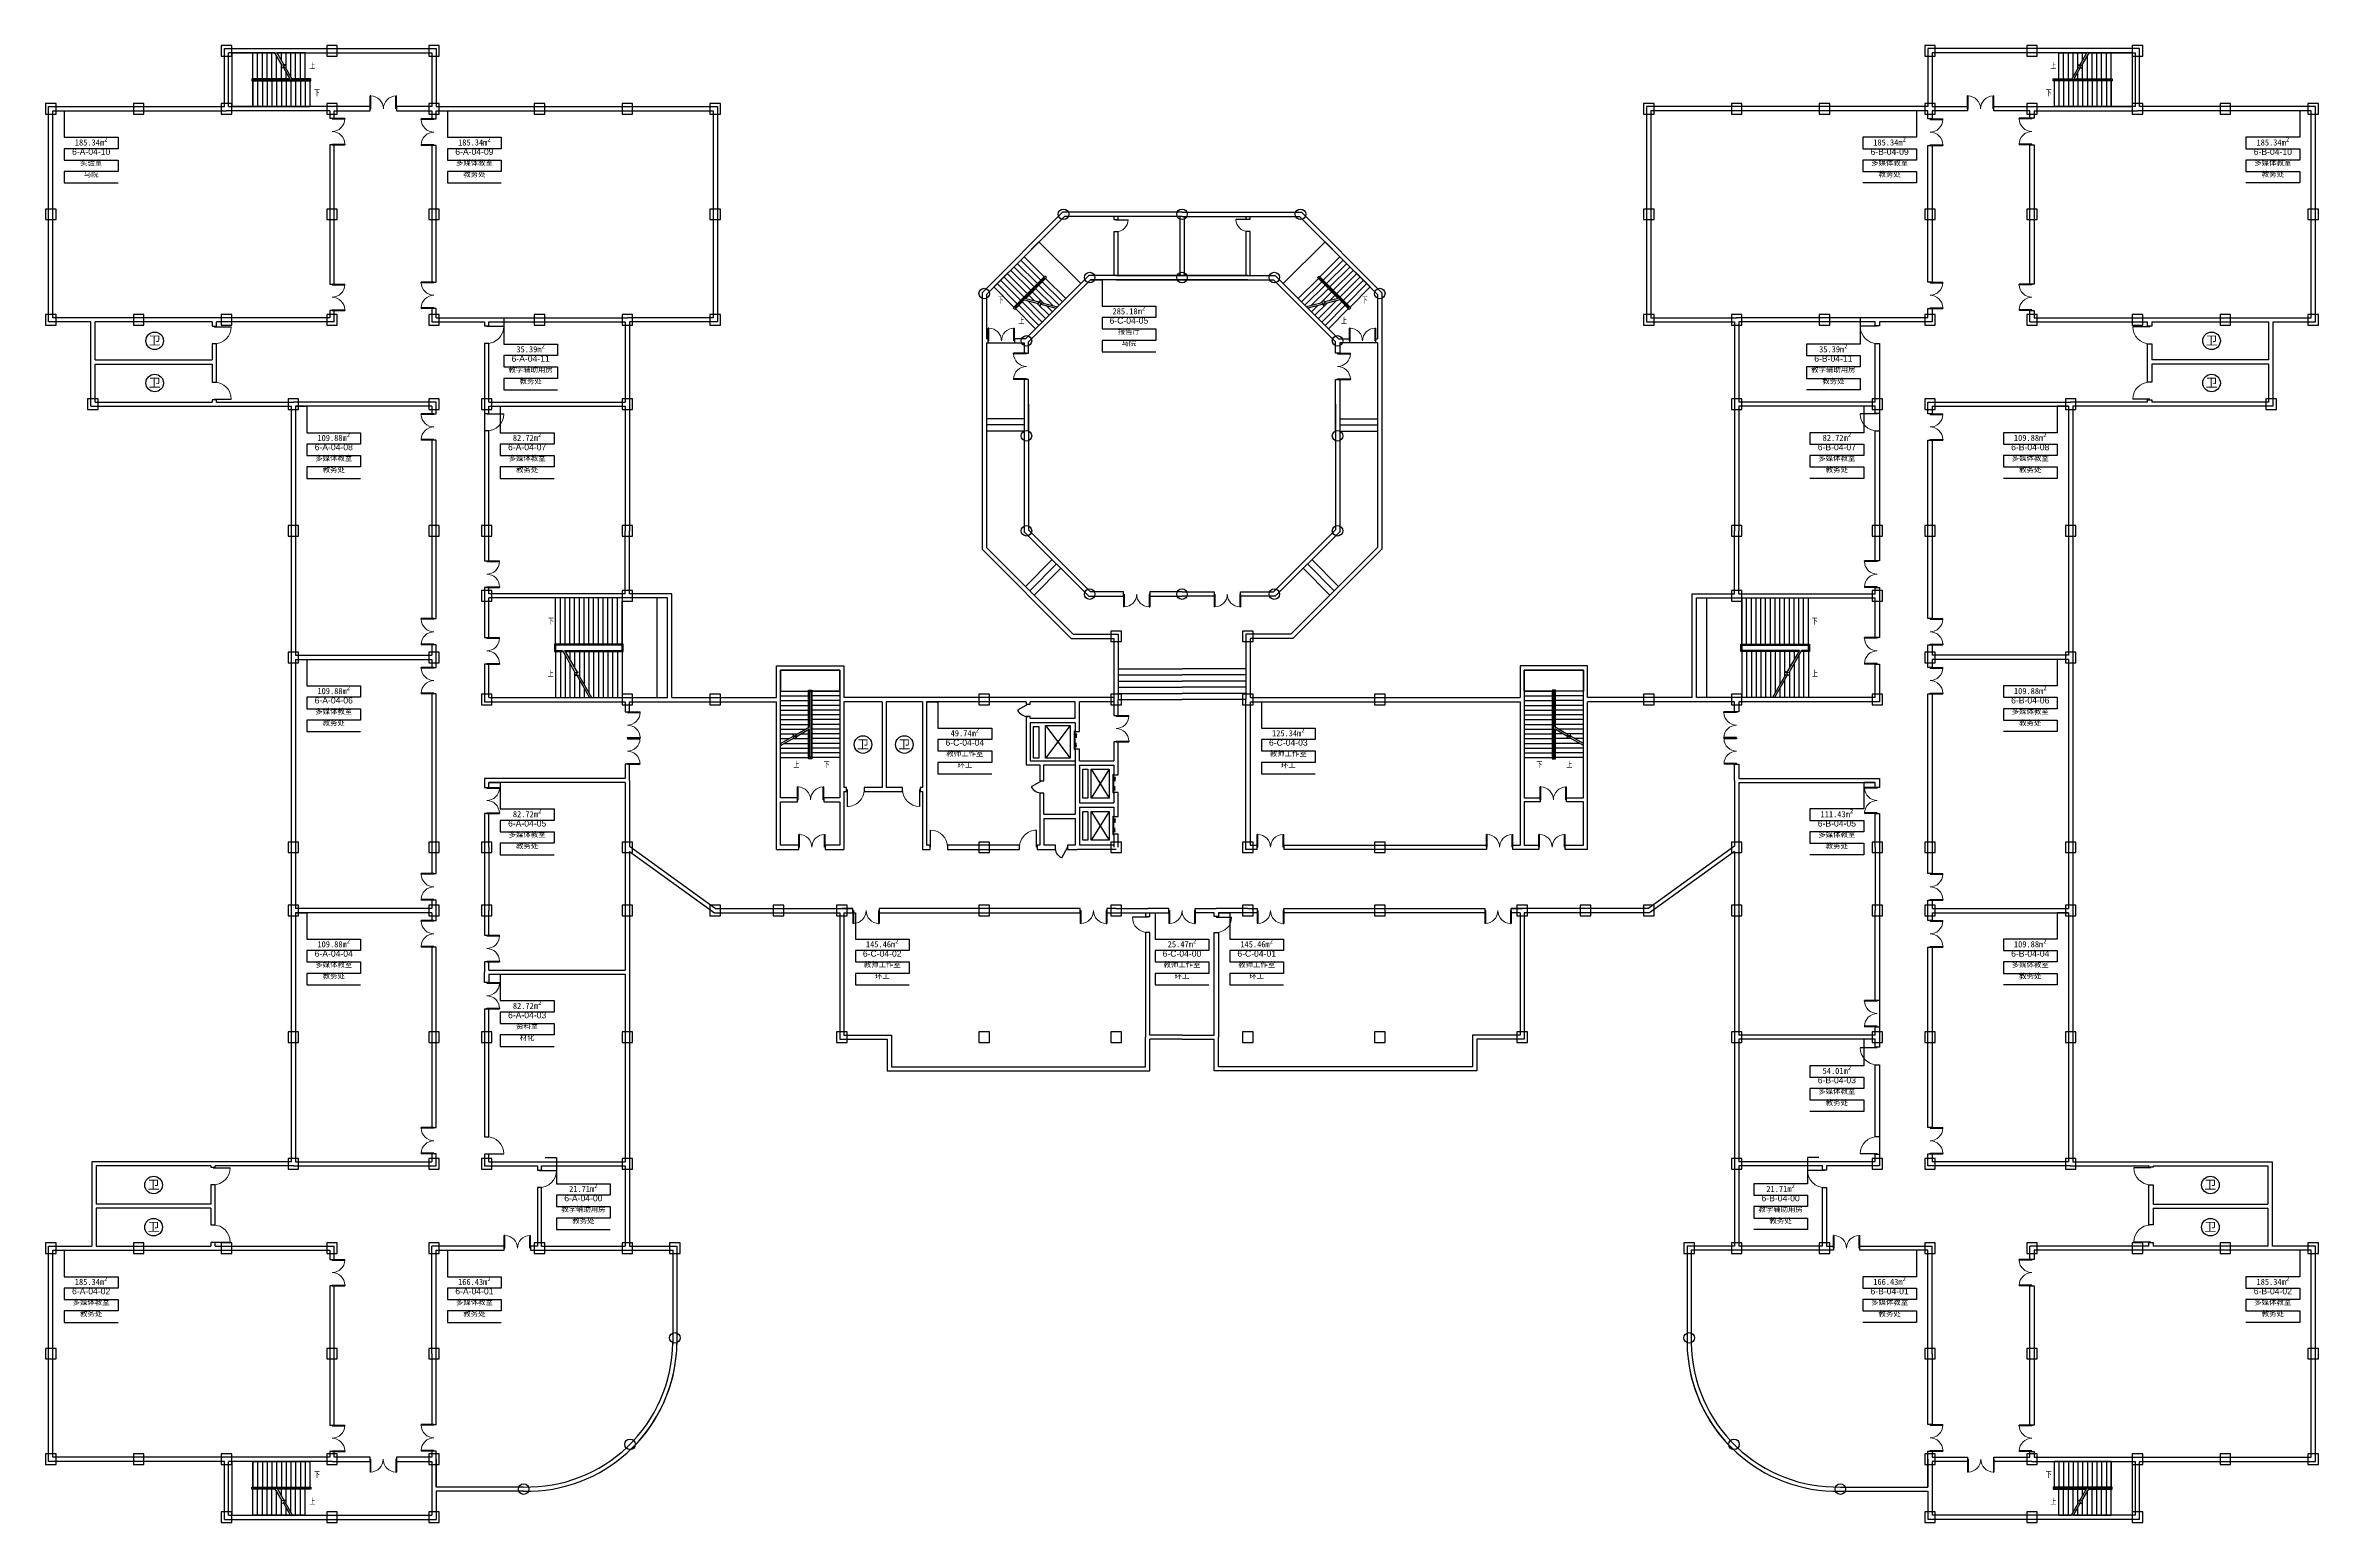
# Model space of a CAD drawing. Header units: millimetres. Extents: x 17250 to 146550, y 15000 to 99000.
import ezdxf

# ---------------------------------------------------------------- set-up
doc = ezdxf.new("R2010")
doc.units = ezdxf.units.MM
for name, color, linetype in [('4.1结构柱', 7, 'Continuous'), ('4.2墙体', 7, 'Continuous'), ('5面积', 7, 'Continuous'), ('6房间号', 7, 'Continuous'), ('7用途', 6, 'Continuous'), ('8单位', 4, 'Continuous')]:
    doc.layers.add(name, color=color, linetype=linetype)
doc.styles.add('_TCH_DIM', font='SIMPLEX', dxfattribs={"bigfont": 'GBCBIG'})
doc.styles.add('丙图', font='arial.ttf', dxfattribs={"height": 900})
doc.styles.add('乙图', font='arial.ttf', dxfattribs={"height": 600})

# ---------------------------------------------------------------- blocks, each defined once
blk = doc.blocks.new('$DorLib2D$00000002')
for p, q in [((-0.5, 0), (-0.5, 0.4875)), ((-0.475, 0.4875), (-0.5, 0.4875)), ((-0.5, 0), (-0.475, 0)), ((-0.475, 0), (-0.475, 0.4875)), ((0.475, 0), (0.475, 0.4875)), ((0.475, 0.4875), (0.5, 0.4875)), ((0.5, 0), (0.475, 0)), ((0.5, 0), (0.5, 0.4875))]:
    blk.add_line(p, q)
at = {"lineweight": 13}
for centre, start, end in [((-0.4875, 0), 0, 88.530716), ((0.4875, 0), 91.469284, 180)]:
    blk.add_arc(centre, 0.4875, start, end, dxfattribs=at)
blk = doc.blocks.new('$DorLib2D$00000003')
blk.add_line((0.47, 0), (0.47, 0.97))
at = {"lineweight": 13}
blk.add_arc((0.47, 0), 0.97, 90, 180, dxfattribs=at)
blk = doc.blocks.new('$DorLib2D$00000130')
at = {"color": 0, "linetype": 'Continuous'}
for p, q in [((-0.53, 0.66), (-0.53, 0.51)), ((0, 0.66), (-0.53, 0.66)), ((0, 0.51), (-0.53, 0.51)), ((-0.39, 0.27), (-0.14, 0.27)), ((-0.39, 0.27), (-0.3, 0.21)), ((-0.3, 0.21), (-0.3, 0.27)), ((0, 0.51), (0, 0.66)), ((0.53, 0.66), (0, 0.66)), ((0.53, 0.51), (0, 0.51)), ((0.39, 0.27), (0.14, 0.27)), ((0.3, 0.21), (0.3, 0.27)), ((0.39, 0.27), (0.3, 0.21)), ((0.53, 0.66), (0.53, 0.51))]:
    blk.add_line(p, q, dxfattribs=at)
blk = doc.blocks.new('$DorLib2D$00000228')
at = {"color": 0}
blk.add_line((0.5, 0), (0, 0.87), dxfattribs=at)
blk.add_arc((0.5, 0), 1, 120, 180, dxfattribs=at)
blk = doc.blocks.new('_FZHK')
blk.add_lwpolyline([(-0.5, -0.5), (0.5, -0.5), (0.5, 0.5), (-0.5, 0.5)], close=True)
blk = doc.blocks.new('_YZHK')
blk.add_circle((0, 0), 0.5)

msp = doc.modelspace()

# ---------------------------------------------------------------- linework, layer by layer
at = {"layer": '4.2墙体'}
for p, q in [((27430, 95520), (27430, 98820)), ((27430, 98820), (33550, 98820)), ((27670, 95520), (27670, 98580)), ((29050, 98580), (27670, 98580)), ((27850, 98580), (33550, 98580)), ((27850, 98580), (27850, 95520)), ((30306, 98580), (29050, 98580)), ((29050, 97110), (29050, 98580)), ((29050, 97110), (29050, 98580)), ((29320, 97110), (29320, 98580)), ((29590, 97110), (29590, 98580)), ((29860, 97110), (29860, 98580)), ((30130, 97110), (30130, 98580)), ((30720, 97862), (30306, 98580)), ((30400, 97110), (30400, 98416)), ((32020, 98580), (30421, 98580)), ((30820, 97889), (30421, 98580)), ((30670, 98149), (30670, 98580)), ((30940, 97681), (30940, 98580)), ((31210, 97214), (31210, 98580)), ((31480, 97110), (31480, 98580)), ((31750, 97110), (31750, 98580)), ((32020, 97110), (32020, 98580)), ((33550, 98820), (39470, 98820)), ((33550, 98580), (39230, 98580)), ((39230, 98580), (39230, 95520)), ((39470, 98820), (39470, 95520)), ((130250, 98820), (124330, 98820)), ((124330, 98820), (124330, 95520)), ((130250, 98580), (124570, 98580)), ((124570, 98580), (124570, 95520)), ((136370, 98820), (130250, 98820)), ((135950, 98580), (130250, 98580)), ((131780, 98580), (133379, 98580)), ((131780, 97110), (131780, 98580)), ((132050, 97110), (132050, 98580)), ((132320, 97110), (132320, 98580)), ((132590, 97214), (132590, 98580)), ((132860, 97681), (132860, 98580)), ((132980, 97889), (133379, 98580)), ((133080, 97862), (133494, 98580)), ((133130, 98149), (133130, 98580)), ((133400, 97110), (133400, 98416)), ((133494, 98580), (134750, 98580)), ((133670, 97110), (133670, 98580)), ((133940, 97110), (133940, 98580)), ((134210, 97110), (134210, 98580)), ((134480, 97110), (134480, 98580)), ((134750, 97110), (134750, 98580)), ((134750, 98580), (136130, 98580)), ((134750, 97110), (134750, 98580)), ((135950, 98580), (135950, 95520)), ((136130, 95520), (136130, 98580)), ((136370, 95520), (136370, 98820)), ((31154, 97110), (28990, 97110)), ((28990, 97110), (28990, 96990)), ((28990, 96990), (32350, 96990)), ((31189, 97050), (29050, 97050)), ((29050, 97050), (32290, 97050)), ((31189, 97050), (29050, 97050)), ((29050, 97050), (29050, 97050)), ((29050, 97050), (31189, 97050)), ((29050, 96990), (29050, 95520)), ((29050, 95520), (29050, 96990)), ((29320, 96990), (29320, 95520)), ((29590, 96990), (29590, 95520)), ((29860, 96990), (29860, 95520)), ((30130, 96990), (30130, 95520)), ((30400, 96990), (30400, 95520)), ((30670, 97110), (30670, 97949)), ((30670, 96990), (30670, 95520)), ((30900, 97910), (30720, 97862)), ((30728, 97704), (30900, 97910)), ((30900, 97751), (30728, 97704)), ((31189, 97050), (30800, 97724)), ((31304, 97050), (30900, 97751)), ((30940, 97110), (30940, 97481)), ((30940, 96990), (30940, 95520)), ((31210, 96990), (31210, 95520)), ((32350, 97110), (31270, 97110)), ((32020, 97050), (31304, 97050)), ((32290, 97050), (31304, 97050)), ((31304, 97050), (32290, 97050)), ((31480, 96990), (31480, 95520)), ((31750, 96990), (31750, 95520)), ((32020, 97050), (32290, 97050)), ((32020, 96990), (32020, 95520)), ((32290, 97050), (32290, 97050)), ((32290, 96990), (32290, 95520)), ((32350, 96990), (32350, 97110)), ((131450, 96990), (131450, 97110)), ((131450, 97110), (132530, 97110)), ((134810, 96990), (131450, 96990)), ((134750, 97050), (131510, 97050)), ((131510, 97050), (131510, 97050)), ((131510, 97050), (132496, 97050)), ((132496, 97050), (131510, 97050)), ((131780, 97050), (131510, 97050)), ((131510, 96990), (131510, 95520)), ((131780, 97050), (132496, 97050)), ((131780, 96990), (131780, 95520)), ((132050, 96990), (132050, 95520)), ((132320, 96990), (132320, 95520)), ((132496, 97050), (132900, 97751)), ((132590, 96990), (132590, 95520)), ((132611, 97050), (133000, 97724)), ((132611, 97050), (134750, 97050)), ((132611, 97050), (134750, 97050)), ((134750, 97050), (132611, 97050)), ((132646, 97110), (134810, 97110)), ((132860, 97110), (132860, 97481)), ((132860, 96990), (132860, 95520)), ((133072, 97704), (132900, 97910)), ((132900, 97910), (133080, 97862)), ((132900, 97751), (133072, 97704)), ((133130, 97110), (133130, 97949)), ((133130, 96990), (133130, 95520)), ((133400, 96990), (133400, 95520)), ((133670, 96990), (133670, 95520)), ((133940, 96990), (133940, 95520)), ((134210, 96990), (134210, 95520)), ((134480, 96990), (134480, 95520)), ((134750, 97050), (134750, 97050)), ((134750, 96990), (134750, 95520)), ((134750, 95520), (134750, 96990)), ((134810, 97110), (134810, 96990)), ((17430, 89400), (17430, 95520)), ((17430, 95520), (22550, 95520)), ((17670, 89400), (17670, 95280)), ((17670, 95280), (22550, 95280)), ((22550, 95520), (27430, 95520)), ((22550, 95280), (27550, 95280)), ((33430, 95280), (27550, 95280)), ((27670, 95520), (29050, 95520)), ((33550, 95520), (27850, 95520)), ((29050, 95520), (32290, 95520)), ((33430, 95280), (33430, 94858)), ((33430, 94858), (33670, 94858)), ((35722, 95520), (33550, 95520)), ((33670, 95280), (35722, 95280)), ((33670, 94858), (33670, 95280)), ((35722, 95280), (35722, 95520)), ((39230, 95520), (37222, 95520)), ((37222, 95520), (37222, 95280)), ((37222, 95280), (39230, 95280)), ((39230, 95280), (39230, 94820)), ((39230, 94820), (39470, 94820)), ((39470, 95520), (55470, 95520)), ((39470, 95280), (55230, 95280)), ((39470, 94820), (39470, 95280)), ((45650, 95520), (50350, 95520)), ((45650, 95280), (50350, 95280)), ((50350, 95520), (55230, 95520)), ((50350, 95280), (55230, 95280)), ((55230, 95280), (55230, 89400)), ((55470, 95520), (55470, 89400)), ((124330, 95520), (108330, 95520)), ((108330, 95520), (108330, 89400)), ((113450, 95520), (108570, 95520)), ((124330, 95280), (108570, 95280)), ((113450, 95280), (108570, 95280)), ((108570, 95280), (108570, 89400)), ((118150, 95520), (113450, 95520)), ((118150, 95280), (113450, 95280)), ((124330, 94820), (124330, 95280)), ((124570, 94820), (124330, 94820)), ((124570, 95520), (126578, 95520)), ((126578, 95280), (124570, 95280)), ((124570, 95280), (124570, 94820)), ((126578, 95520), (126578, 95280)), ((128078, 95280), (128078, 95520)), ((128078, 95520), (130250, 95520)), ((130130, 95280), (128078, 95280)), ((130130, 94858), (130130, 95280)), ((130370, 94858), (130130, 94858)), ((130250, 95520), (135950, 95520)), ((130370, 95280), (136250, 95280)), ((130370, 95280), (130370, 94858)), ((134750, 95520), (131510, 95520)), ((136130, 95520), (134750, 95520)), ((141250, 95280), (136250, 95280)), ((141250, 95520), (136370, 95520)), ((146370, 95520), (141250, 95520)), ((146130, 95280), (141250, 95280)), ((146130, 89400), (146130, 95280)), ((146370, 89400), (146370, 95520)), ((33670, 93358), (33430, 93358)), ((33430, 93358), (33430, 89400)), ((33670, 89400), (33670, 93358)), ((39470, 93320), (39230, 93320)), ((39230, 93320), (39230, 89400)), ((39470, 89400), (39470, 93320)), ((124330, 89400), (124330, 93320)), ((124330, 93320), (124570, 93320)), ((124570, 93320), (124570, 89400)), ((130130, 89400), (130130, 93358)), ((130130, 93358), (130370, 93358)), ((130370, 93358), (130370, 89400)), ((17430, 83280), (17430, 89400)), ((17670, 83520), (17670, 89400)), ((33430, 89400), (33430, 85432)), ((33670, 85432), (33670, 89400)), ((39230, 89400), (39230, 85545)), ((39470, 85545), (39470, 89400)), ((55230, 89400), (55230, 83520)), ((55470, 89400), (55470, 83280)), ((75109, 89520), (70530, 84941)), ((75209, 89280), (70770, 84841)), ((81900, 89520), (75109, 89520)), ((81900, 89280), (75209, 89280)), ((78030, 89280), (78030, 89107)), ((78270, 89107), (78270, 89280)), ((81780, 89280), (81780, 85920)), ((81900, 89520), (88691, 89520)), ((81900, 89280), (88591, 89280)), ((82020, 89280), (82020, 85920)), ((85530, 89280), (85530, 89127)), ((85770, 89127), (85770, 89280)), ((88591, 89280), (93030, 84841)), ((88691, 89520), (93270, 84941)), ((108330, 89400), (108330, 83280)), ((108570, 89400), (108570, 83520)), ((124330, 85545), (124330, 89400)), ((124570, 89400), (124570, 85545)), ((130130, 85432), (130130, 89400)), ((130370, 89400), (130370, 85432)), ((146130, 83520), (146130, 89400)), ((146370, 83280), (146370, 89400)), ((78030, 89107), (78270, 89107)), ((78270, 88407), (78030, 88407)), ((78030, 88407), (78030, 85920)), ((78270, 85920), (78270, 88407)), ((85530, 89127), (85770, 89127)), ((85770, 88427), (85530, 88427)), ((85530, 88427), (85530, 85920)), ((85770, 85920), (85770, 88427)), ((72914, 86985), (71196, 85267)), ((73869, 85649), (72723, 86794)), ((73762, 87834), (72914, 86985)), ((74059, 85840), (72914, 86985)), ((72914, 86985), (74059, 85840)), ((76138, 85458), (73762, 87834)), ((87662, 85458), (90038, 87834)), ((89741, 85840), (90886, 86985)), ((90886, 86985), (89741, 85840)), ((89931, 85649), (91077, 86794)), ((90038, 87834), (90886, 86985)), ((90886, 86985), (92604, 85267)), ((33430, 85432), (33670, 85432)), ((39230, 85545), (39470, 85545)), ((72532, 84313), (71387, 85458)), ((72723, 84503), (71577, 85649)), ((72914, 84694), (71768, 85840)), ((73105, 84885), (71959, 86031)), ((73296, 85076), (72150, 86222)), ((74102, 85882), (72299, 84079)), ((73487, 85267), (72341, 86413)), ((74102, 85797), (72384, 84079)), ((73678, 85458), (72532, 86604)), ((72941, 84636), (74102, 85797)), ((72941, 84636), (74102, 85797)), ((74102, 85797), (72941, 84636)), ((76600, 85920), (73000, 82320)), ((73008, 84618), (74187, 85797)), ((76700, 85680), (73170, 82150)), ((73762, 85373), (74908, 84228)), ((73953, 85564), (75099, 84419)), ((74187, 85797), (74102, 85882)), ((74102, 85797), (74102, 85797)), ((74144, 85755), (75290, 84610)), ((74144, 85755), (75290, 84610)), ((75290, 84610), (76600, 85920)), ((81900, 85920), (76600, 85920)), ((81900, 85680), (76700, 85680)), ((78150, 85920), (81900, 85920)), ((78150, 85680), (81900, 85680)), ((81900, 85920), (87200, 85920)), ((85650, 85920), (81900, 85920)), ((81900, 85680), (87100, 85680)), ((85650, 85680), (81900, 85680)), ((87100, 85680), (90630, 82150)), ((87200, 85920), (90800, 82320)), ((88510, 84610), (87200, 85920)), ((89656, 85755), (88510, 84610)), ((89656, 85755), (88510, 84610)), ((89847, 85564), (88701, 84419)), ((90038, 85373), (88892, 84228)), ((89613, 85797), (89698, 85882)), ((90792, 84618), (89613, 85797)), ((89698, 85882), (91501, 84079)), ((90859, 84636), (89698, 85797)), ((89698, 85797), (91416, 84079)), ((90859, 84636), (89698, 85797)), ((89698, 85797), (89698, 85797)), ((89698, 85797), (90859, 84636)), ((90122, 85458), (91268, 86604)), ((90313, 85267), (91459, 86413)), ((90504, 85076), (91650, 86222)), ((90695, 84885), (91841, 86031)), ((90886, 84694), (92032, 85840)), ((91077, 84503), (92223, 85649)), ((91268, 84313), (92413, 85458)), ((124570, 85545), (124330, 85545)), ((130370, 85432), (130130, 85432)), ((70530, 84941), (70530, 82200)), ((70770, 84841), (70770, 82320)), ((72341, 84122), (71196, 85267)), ((72299, 84079), (72384, 83994)), ((72384, 84079), (72859, 84555)), ((72384, 84079), (72859, 84555)), ((72859, 84555), (72384, 84079)), ((72384, 83994), (72926, 84537)), ((72384, 84079), (72384, 84079)), ((72384, 84079), (72384, 84079)), ((72617, 84228), (73762, 83082)), ((72808, 84419), (73953, 83273)), ((72859, 84555), (73724, 84323)), ((72941, 84636), (73776, 84412)), ((73125, 84483), (74144, 83464)), ((73190, 84800), (73505, 84485)), ((73381, 84991), (74027, 84345)), ((73572, 85182), (74548, 84205)), ((73572, 82891), (74733, 84052)), ((73647, 84344), (74335, 83655)), ((73724, 84323), (73813, 84477)), ((73813, 84477), (73837, 84209)), ((73837, 84209), (73930, 84371)), ((73878, 84281), (74733, 84052)), ((73930, 84371), (74814, 84134)), ((74168, 84204), (74526, 83846)), ((74690, 84064), (74717, 84037)), ((74814, 84134), (75290, 84610)), ((88986, 84134), (88510, 84610)), ((89870, 84371), (88986, 84134)), ((89922, 84281), (89067, 84052)), ((90228, 82891), (89067, 84052)), ((89110, 84064), (89083, 84037)), ((90228, 85182), (89252, 84205)), ((89632, 84204), (89274, 83846)), ((90153, 84344), (89465, 83655)), ((90675, 84483), (89656, 83464)), ((90419, 84991), (89773, 84345)), ((90992, 84419), (89847, 83273)), ((89963, 84209), (89870, 84371)), ((89987, 84477), (89963, 84209)), ((90076, 84323), (89987, 84477)), ((90859, 84636), (90024, 84412)), ((91183, 84228), (90038, 83082)), ((90941, 84555), (90076, 84323)), ((90610, 84800), (90295, 84485)), ((91416, 83994), (90874, 84537)), ((91416, 84079), (90941, 84555)), ((91416, 84079), (90941, 84555)), ((90941, 84555), (91416, 84079)), ((91416, 84079), (91416, 84079)), ((91501, 84079), (91416, 83994)), ((91416, 84079), (91416, 84079)), ((91459, 84122), (92604, 85267)), ((93030, 84841), (93030, 82320)), ((93270, 84941), (93270, 82200)), ((19830, 83280), (17430, 83280)), ((19950, 83520), (17670, 83520)), ((19830, 81000), (19830, 83280)), ((22550, 83520), (19950, 83520)), ((22550, 83280), (20070, 83280)), ((20070, 81120), (20070, 83280)), ((26850, 83520), (22550, 83520)), ((26730, 83280), (22550, 83280)), ((26730, 83280), (26730, 83032)), ((26730, 83032), (26970, 83032)), ((27550, 83520), (26850, 83520)), ((27550, 83280), (26970, 83280)), ((26970, 83032), (26970, 83280)), ((29430, 83520), (27550, 83520)), ((29550, 83280), (27550, 83280)), ((33430, 83520), (29430, 83520)), ((33670, 83280), (29550, 83280)), ((33670, 83932), (33430, 83932)), ((33430, 83932), (33430, 83520)), ((33670, 83280), (33670, 83932)), ((39470, 84045), (39230, 84045)), ((39230, 84045), (39230, 83280)), ((39230, 83280), (42230, 83280)), ((39470, 83520), (39470, 84045)), ((39470, 83520), (42350, 83520)), ((42230, 83280), (42230, 83059)), ((42230, 83059), (42470, 83059)), ((42350, 83520), (45350, 83520)), ((42470, 83280), (45350, 83280)), ((42470, 83059), (42470, 83280)), ((45350, 83520), (50350, 83520)), ((45350, 83280), (50230, 83280)), ((50230, 83280), (50230, 78720)), ((55230, 83520), (50350, 83520)), ((55470, 83280), (50470, 83280)), ((50470, 83280), (50470, 78600)), ((72426, 84037), (73572, 82891)), ((91374, 84037), (90228, 82891)), ((108330, 83280), (113330, 83280)), ((108570, 83520), (113450, 83520)), ((113330, 83280), (113330, 78600)), ((118450, 83520), (113450, 83520)), ((113570, 83280), (113570, 78720)), ((118450, 83280), (113570, 83280)), ((121450, 83520), (118450, 83520)), ((121330, 83280), (118450, 83280)), ((121330, 83059), (121330, 83280)), ((121570, 83059), (121330, 83059)), ((124330, 83520), (121450, 83520)), ((124570, 83280), (121570, 83280)), ((121570, 83280), (121570, 83059)), ((124330, 83520), (124330, 84045)), ((124330, 84045), (124570, 84045)), ((124570, 84045), (124570, 83280)), ((130130, 83280), (130130, 83932)), ((130130, 83932), (130370, 83932)), ((130130, 83280), (134250, 83280)), ((130370, 83932), (130370, 83520)), ((130370, 83520), (134370, 83520)), ((134250, 83280), (136250, 83280)), ((134370, 83520), (136250, 83520)), ((136250, 83520), (136950, 83520)), ((136250, 83280), (136830, 83280)), ((136830, 83032), (136830, 83280)), ((137070, 83032), (136830, 83032)), ((136950, 83520), (141250, 83520)), ((137070, 83280), (141250, 83280)), ((137070, 83280), (137070, 83032)), ((141250, 83520), (143850, 83520)), ((141250, 83280), (143730, 83280)), ((143730, 81120), (143730, 83280)), ((143850, 83520), (146130, 83520)), ((143970, 83280), (146370, 83280)), ((143970, 81000), (143970, 83280)), ((26970, 82032), (26730, 82032)), ((26730, 82032), (26730, 81120)), ((26970, 81000), (26970, 82032)), ((42470, 82059), (42230, 82059)), ((42230, 82059), (42230, 78077)), ((42470, 78720), (42470, 82059)), ((70530, 82200), (70530, 70356)), ((70880, 82320), (70770, 82320)), ((70770, 82080), (70770, 70456)), ((70770, 82080), (70880, 82080)), ((70880, 82080), (70880, 82320)), ((70880, 82080), (72930, 82080)), ((73000, 82320), (72343, 82320)), ((72380, 82320), (72380, 82080)), ((72930, 82080), (72930, 81461)), ((72930, 81498), (73170, 81498)), ((73170, 81498), (73170, 82150)), ((90630, 81498), (90630, 82150)), ((90870, 81498), (90630, 81498)), ((90800, 82320), (91457, 82320)), ((90870, 82080), (90870, 81461)), ((92920, 82080), (90870, 82080)), ((91420, 82320), (91420, 82080)), ((92920, 82080), (92920, 82320)), ((92920, 82320), (93030, 82320)), ((93030, 82080), (92920, 82080)), ((93030, 82080), (93030, 70456)), ((93270, 82200), (93270, 70356)), ((121330, 78720), (121330, 82059)), ((121330, 82059), (121570, 82059)), ((121570, 82059), (121570, 78077)), ((136830, 81000), (136830, 82032)), ((136830, 82032), (137070, 82032)), ((137070, 82032), (137070, 81120)), ((19830, 78480), (19830, 81000)), ((20070, 81120), (26730, 81120)), ((20070, 78720), (20070, 80880)), ((20070, 80880), (26730, 80880)), ((26730, 80880), (26730, 79855)), ((26970, 79855), (26970, 81000)), ((136830, 79855), (136830, 81000)), ((143730, 81120), (137070, 81120)), ((137070, 80880), (137070, 79855)), ((143730, 80880), (137070, 80880)), ((143730, 78720), (143730, 80880)), ((143970, 78480), (143970, 81000)), ((26730, 79855), (26970, 79855)), ((73170, 79998), (72930, 79998)), ((72930, 79998), (72930, 77075)), ((73170, 77075), (73170, 79998)), ((90630, 77075), (90630, 79998)), ((90630, 79998), (90870, 79998)), ((90870, 79998), (90870, 77075)), ((137070, 79855), (136830, 79855)), ((19830, 78480), (26850, 78480)), ((20070, 78720), (26730, 78720)), ((26970, 78855), (26730, 78855)), ((26730, 78855), (26730, 78720)), ((26850, 78480), (31230, 78480)), ((26970, 78720), (26970, 78855)), ((26970, 78720), (31350, 78720)), ((31230, 78480), (31230, 71400)), ((39470, 78720), (31350, 78720)), ((31470, 78480), (31470, 71400)), ((39230, 78480), (31470, 78480)), ((39230, 78480), (39230, 78053)), ((39230, 78053), (39470, 78053)), ((39470, 78053), (39470, 78720)), ((42230, 78300), (42230, 77077)), ((42230, 78077), (42470, 78077)), ((42470, 78720), (50230, 78720)), ((42470, 78480), (50230, 78480)), ((42470, 78047), (42470, 78480)), ((50230, 78480), (50230, 71400)), ((50470, 78600), (50470, 71400)), ((72930, 77775), (70770, 77775)), ((73170, 78600), (73170, 71450)), ((90630, 78600), (90630, 71450)), ((90870, 77775), (93030, 77775)), ((113330, 78600), (113330, 71400)), ((121330, 78720), (113570, 78720)), ((113570, 78480), (113570, 71400)), ((121330, 78480), (113570, 78480)), ((121330, 78047), (121330, 78480)), ((121570, 78077), (121330, 78077)), ((121570, 78300), (121570, 77077)), ((124330, 78053), (124330, 78720)), ((124330, 78720), (132450, 78720)), ((124570, 78053), (124330, 78053)), ((124570, 78480), (124570, 78053)), ((124570, 78480), (132330, 78480)), ((132330, 78480), (132330, 71400)), ((136830, 78720), (132450, 78720)), ((136950, 78480), (132570, 78480)), ((132570, 78480), (132570, 71400)), ((136830, 78720), (136830, 78855)), ((136830, 78855), (137070, 78855)), ((143970, 78480), (136950, 78480)), ((137070, 78855), (137070, 78720)), ((143730, 78720), (137070, 78720)), ((39470, 76553), (39230, 76553)), ((39230, 76553), (39230, 71400)), ((39470, 71400), (39470, 76553)), ((42470, 77077), (42230, 77077)), ((42230, 77077), (42230, 71400)), ((42470, 71400), (42470, 77077)), ((72930, 77425), (70770, 77425)), ((72930, 77075), (70770, 77075)), ((72930, 77075), (72930, 71350)), ((90870, 77425), (93030, 77425)), ((90870, 77075), (93030, 77075)), ((90870, 77075), (90870, 71350)), ((121330, 71400), (121330, 77077)), ((121330, 77077), (121570, 77077)), ((121570, 77077), (121570, 71400)), ((124330, 71400), (124330, 76553)), ((124330, 76553), (124570, 76553)), ((124570, 76553), (124570, 71400)), ((31230, 71400), (31230, 64200)), ((31470, 71400), (31470, 64320)), ((39230, 71400), (39230, 66406)), ((39470, 66406), (39470, 71400)), ((42230, 71400), (42230, 69684)), ((42470, 69684), (42470, 71400)), ((50230, 67819), (50230, 71400)), ((50470, 67819), (50470, 71400)), ((72930, 71350), (76600, 67680)), ((73170, 71450), (76700, 67920)), ((90630, 71450), (87100, 67920)), ((90870, 71350), (87200, 67680)), ((113330, 67819), (113330, 71400)), ((113570, 67819), (113570, 71400)), ((121330, 69684), (121330, 71400)), ((121570, 71400), (121570, 69684)), ((124330, 66406), (124330, 71400)), ((124570, 71400), (124570, 66406)), ((132330, 71400), (132330, 64320)), ((132570, 71400), (132570, 64200)), ((70530, 70356), (75604, 65280)), ((70770, 70456), (75704, 65520)), ((93030, 70456), (88096, 65520)), ((93270, 70356), (88196, 65280)), ((42230, 69684), (42470, 69684)), ((74518, 69763), (72989, 68235)), ((74765, 69515), (73237, 67988)), ((75013, 69268), (73484, 67740)), ((88787, 69268), (90316, 67740)), ((89035, 69515), (90563, 67988)), ((89282, 69763), (90811, 68235)), ((121570, 69684), (121330, 69684)), ((42470, 68184), (42230, 68184)), ((42230, 68184), (42230, 68000)), ((42230, 68184), (42230, 65322)), ((42470, 67820), (42470, 68221)), ((50230, 67819), (42470, 67820)), ((42470, 65322), (42470, 67580)), ((50350, 67579), (42470, 67580)), ((50350, 67580), (46270, 67580)), ((46270, 64960), (46270, 67580)), ((46540, 64960), (46540, 67580)), ((46810, 64960), (46810, 67580)), ((47080, 64960), (47080, 67580)), ((47350, 64960), (47350, 67580)), ((47620, 64960), (47620, 67580)), ((47890, 64960), (47890, 67580)), ((48160, 64960), (48160, 67580)), ((48430, 64960), (48430, 67580)), ((48700, 64960), (48700, 67580)), ((48970, 64960), (48970, 67580)), ((49240, 64960), (49240, 67580)), ((49510, 64960), (49510, 67580)), ((49780, 64960), (49780, 67580)), ((50050, 67580), (50050, 64960)), ((50050, 64960), (50050, 67400)), ((52050, 67580), (50350, 67580)), ((52641, 67579), (50350, 67579)), ((52881, 67819), (50470, 67819)), ((52050, 61920), (52050, 67580)), ((52641, 61920), (52641, 67579)), ((52881, 61920), (52881, 67819)), ((76600, 67680), (78572, 67680)), ((78572, 67920), (76700, 67920)), ((78572, 67680), (78572, 67920)), ((81900, 67920), (80072, 67920)), ((80072, 67920), (80072, 67680)), ((81900, 67920), (80072, 67920)), ((80072, 67680), (81900, 67680)), ((80072, 67680), (81900, 67680)), ((81900, 67920), (83728, 67920)), ((81900, 67920), (83728, 67920)), ((83728, 67680), (81900, 67680)), ((83728, 67680), (81900, 67680)), ((83728, 67920), (83728, 67680)), ((85228, 67680), (85228, 67920)), ((85228, 67920), (87100, 67920)), ((87200, 67680), (85228, 67680)), ((110919, 61920), (110919, 67819)), ((110919, 67819), (113330, 67819)), ((111159, 61920), (111159, 67579)), ((111159, 67579), (113450, 67579)), ((111750, 61920), (111750, 67580)), ((111750, 67580), (113450, 67580)), ((113450, 67579), (121330, 67580)), ((113450, 67580), (117530, 67580)), ((113570, 67819), (121330, 67820)), ((113750, 67580), (113750, 64960)), ((113750, 64960), (113750, 67400)), ((114020, 64960), (114020, 67580)), ((114290, 64960), (114290, 67580)), ((114560, 64960), (114560, 67580)), ((114830, 64960), (114830, 67580)), ((115100, 64960), (115100, 67580)), ((115370, 64960), (115370, 67580)), ((115640, 64960), (115640, 67580)), ((115910, 64960), (115910, 67580)), ((116180, 64960), (116180, 67580)), ((116450, 64960), (116450, 67580)), ((116720, 64960), (116720, 67580)), ((116990, 64960), (116990, 67580)), ((117260, 64960), (117260, 67580)), ((117530, 64960), (117530, 67580)), ((121330, 67820), (121330, 68221)), ((121330, 68184), (121570, 68184)), ((121330, 65322), (121330, 67580)), ((121570, 68184), (121570, 68000)), ((121570, 68184), (121570, 65322)), ((39230, 66406), (39470, 66406)), ((124570, 66406), (124330, 66406)), ((39470, 64906), (39230, 64906)), ((39230, 64906), (39230, 64320)), ((39470, 64200), (39470, 64906)), ((42230, 65322), (42470, 65322)), ((46210, 64960), (46210, 64540)), ((50110, 64960), (46210, 64960)), ((50050, 64900), (46270, 64900)), ((46270, 64900), (46270, 64600)), ((50050, 64900), (46270, 64900)), ((46270, 64600), (46270, 64900)), ((50050, 64600), (50050, 64900)), ((50050, 64900), (50050, 64600)), ((50110, 64540), (50110, 64960)), ((75604, 65280), (78030, 65280)), ((75704, 65520), (78270, 65520)), ((78030, 65280), (78030, 61800)), ((78270, 65520), (78270, 61800)), ((88096, 65520), (85530, 65520)), ((85530, 65520), (85530, 61800)), ((88196, 65280), (85770, 65280)), ((85770, 65280), (85770, 61920)), ((113690, 64540), (113690, 64960)), ((113690, 64960), (117590, 64960)), ((113750, 64900), (117530, 64900)), ((113750, 64600), (113750, 64900)), ((113750, 64900), (117530, 64900)), ((113750, 64900), (113750, 64600)), ((117530, 64900), (117530, 64600)), ((117530, 64600), (117530, 64900)), ((117590, 64960), (117590, 64540)), ((121570, 65322), (121330, 65322)), ((124330, 64200), (124330, 64906)), ((124330, 64906), (124570, 64906)), ((124570, 64906), (124570, 64320)), ((31230, 64200), (31230, 53400)), ((31470, 64320), (39230, 64320)), ((31470, 64080), (39230, 64080)), ((31470, 64080), (31470, 53400)), ((39230, 64080), (39230, 63629)), ((39230, 63629), (39470, 63629)), ((39470, 63629), (39470, 64200)), ((42470, 63822), (42230, 63822)), ((42230, 63822), (42230, 61680)), ((42470, 61920), (42470, 63822)), ((46210, 64540), (46688, 64540)), ((46270, 64600), (46654, 64600)), ((46270, 64600), (46654, 64600)), ((46270, 64540), (46270, 61920)), ((46540, 64540), (46540, 61920)), ((46654, 64600), (47390, 63324)), ((46769, 64600), (50050, 64600)), ((46769, 64600), (47490, 63351)), ((46769, 64600), (50050, 64600)), ((46804, 64540), (50110, 64540)), ((46810, 64540), (46810, 64529)), ((46810, 64329), (46810, 61920)), ((47080, 64540), (47080, 64061)), ((47080, 63861), (47080, 61920)), ((47350, 64540), (47350, 63594)), ((47350, 63394), (47350, 61920)), ((47390, 63324), (47562, 63371)), ((47562, 63371), (47390, 63165)), ((47620, 64540), (47620, 63126)), ((47890, 64540), (47890, 62659)), ((48160, 64540), (48160, 62191)), ((48430, 64540), (48430, 61920)), ((48700, 64540), (48700, 61920)), ((48970, 64540), (48970, 61920)), ((49240, 64540), (49240, 61920)), ((49510, 64540), (49510, 61920)), ((49780, 64540), (49780, 61920)), ((50050, 64540), (50050, 62100)), ((50050, 64540), (50050, 61920)), ((58830, 61920), (58830, 63720)), ((58830, 63720), (62670, 63720)), ((59070, 61800), (59070, 63480)), ((59070, 63480), (62430, 63480)), ((62430, 63480), (59070, 63480)), ((59070, 63480), (59070, 62280)), ((62430, 63480), (62430, 61800)), ((62430, 62280), (62430, 63480)), ((62670, 63720), (62670, 61920)), ((78270, 63550), (81900, 63550)), ((85530, 63550), (81900, 63550)), ((104970, 63720), (101130, 63720)), ((101130, 63720), (101130, 61920)), ((104730, 63480), (101370, 63480)), ((101370, 63480), (101370, 61800)), ((101370, 62280), (101370, 63480)), ((101370, 63480), (104730, 63480)), ((104730, 61800), (104730, 63480)), ((104730, 63480), (104730, 62280)), ((104970, 61920), (104970, 63720)), ((116996, 64540), (113690, 64540)), ((117031, 64600), (113750, 64600)), ((117031, 64600), (113750, 64600)), ((113750, 64540), (113750, 62100)), ((113750, 64540), (113750, 61920)), ((114020, 64540), (114020, 61920)), ((114290, 64540), (114290, 61920)), ((114560, 64540), (114560, 61920)), ((114830, 64540), (114830, 61920)), ((115100, 64540), (115100, 61920)), ((115370, 64540), (115370, 61920)), ((115640, 64540), (115640, 62191)), ((115910, 64540), (115910, 62659)), ((116180, 64540), (116180, 63126)), ((116410, 63324), (116238, 63371)), ((116238, 63371), (116410, 63165)), ((117031, 64600), (116310, 63351)), ((117146, 64600), (116410, 63324)), ((116450, 64540), (116450, 63594)), ((116450, 63394), (116450, 61920)), ((116720, 64540), (116720, 64061)), ((116720, 63861), (116720, 61920)), ((116990, 64540), (116990, 64529)), ((116990, 64329), (116990, 61920)), ((117590, 64540), (117112, 64540)), ((117530, 64600), (117146, 64600)), ((117530, 64600), (117146, 64600)), ((117260, 64540), (117260, 61920)), ((117530, 64540), (117530, 61920)), ((121330, 61920), (121330, 63822)), ((121330, 63822), (121570, 63822)), ((121570, 63822), (121570, 61680)), ((124330, 63629), (124330, 64200)), ((124570, 63629), (124330, 63629)), ((132330, 64320), (124570, 64320)), ((132330, 64080), (124570, 64080)), ((124570, 64080), (124570, 63629)), ((132330, 64080), (132330, 53400)), ((132570, 64200), (132570, 53400)), ((39470, 62129), (39230, 62129)), ((39230, 62129), (39230, 53400)), ((39470, 53400), (39470, 62129)), ((47390, 63165), (47570, 63213)), ((47470, 63186), (48201, 61920)), ((47570, 63213), (48316, 61920)), ((47620, 62926), (47620, 61920)), ((47890, 62459), (47890, 61920)), ((59070, 59296), (59070, 62280)), ((59070, 62280), (60660, 62280)), ((59070, 62280), (60660, 62280)), ((60660, 60214), (60660, 62340)), ((60660, 62340), (60840, 62340)), ((60720, 60249), (60720, 62280)), ((60720, 60249), (60720, 62280)), ((60720, 62280), (60780, 62280)), ((60720, 62280), (60780, 62280)), ((60780, 62280), (60780, 58500)), ((60780, 62280), (60780, 58500)), ((60840, 62340), (60840, 58440)), ((62430, 62280), (60840, 62280)), ((60840, 62280), (62430, 62280)), ((62430, 62280), (62430, 58500)), ((78270, 63200), (81900, 63200)), ((78270, 62850), (81900, 62850)), ((78270, 62500), (81900, 62500)), ((78270, 62150), (81900, 62150)), ((85530, 63200), (81900, 63200)), ((85530, 62850), (81900, 62850)), ((85530, 62500), (81900, 62500)), ((85530, 62150), (81900, 62150)), ((101370, 62280), (101370, 58500)), ((101370, 62280), (102960, 62280)), ((102960, 62280), (101370, 62280)), ((103140, 62340), (102960, 62340)), ((102960, 62340), (102960, 58440)), ((103020, 62280), (103020, 58500)), ((103080, 62280), (103020, 62280)), ((103020, 62280), (103020, 58500)), ((103080, 62280), (103020, 62280)), ((103080, 60249), (103080, 62280)), ((103080, 60249), (103080, 62280)), ((103140, 60214), (103140, 62340)), ((104730, 62280), (103140, 62280)), ((104730, 62280), (103140, 62280)), ((104730, 59296), (104730, 62280)), ((116230, 63213), (115484, 61920)), ((116330, 63186), (115599, 61920)), ((115910, 62459), (115910, 61920)), ((116180, 62926), (116180, 61920)), ((116410, 63165), (116230, 63213)), ((124330, 53400), (124330, 62129)), ((124330, 62129), (124570, 62129)), ((124570, 62129), (124570, 53400)), ((42230, 61680), (50230, 61680)), ((42470, 61920), (50350, 61920)), ((46270, 61920), (48201, 61920)), ((48160, 61991), (48160, 61920)), ((48316, 61920), (50350, 61920)), ((50230, 61680), (50230, 61100)), ((50230, 61100), (50470, 61100)), ((50350, 61920), (52641, 61920)), ((50350, 61920), (52050, 61920)), ((50470, 61680), (52761, 61680)), ((50470, 61100), (50470, 61680)), ((52761, 61680), (55350, 61680)), ((52881, 61920), (55350, 61920)), ((55350, 61920), (58830, 61920)), ((55350, 61680), (58830, 61680)), ((58830, 56100), (58830, 61680)), ((59070, 62010), (60660, 62010)), ((59070, 56220), (59070, 61800)), ((59070, 61740), (60660, 61740)), ((59070, 61470), (60660, 61470)), ((59070, 61200), (60660, 61200)), ((59070, 60930), (60660, 60930)), ((62430, 62010), (60840, 62010)), ((62430, 61740), (60840, 61740)), ((62430, 61470), (60840, 61470)), ((62430, 61200), (60840, 61200)), ((62430, 60930), (60840, 60930)), ((62430, 61800), (62430, 56686)), ((64960, 61920), (62670, 61920)), ((62670, 61680), (62670, 56806)), ((64840, 61680), (62670, 61680)), ((64840, 61680), (64840, 56806)), ((67250, 61920), (64960, 61920)), ((67130, 61680), (65080, 61680)), ((65080, 61680), (65080, 56806)), ((67130, 61680), (67130, 56806)), ((70650, 61920), (67250, 61920)), ((70650, 61680), (67370, 61680)), ((67370, 61680), (67370, 56686)), ((73150, 61920), (70650, 61920)), ((73030, 61680), (70650, 61680)), ((73030, 61680), (73030, 61540)), ((73030, 61540), (73270, 61540)), ((73270, 60840), (73030, 60840)), ((73030, 60840), (73030, 60600)), ((75950, 61920), (73150, 61920)), ((73270, 61540), (73270, 61680)), ((75830, 61680), (73270, 61680)), ((73270, 60720), (73270, 60840)), ((75830, 60720), (75830, 61680)), ((78030, 61920), (75950, 61920)), ((78030, 61680), (76070, 61680)), ((76070, 60600), (76070, 61680)), ((78030, 61800), (78030, 60903)), ((78030, 60903), (78270, 60903)), ((78270, 61800), (81900, 61800)), ((78270, 60903), (78270, 61800)), ((85530, 61800), (81900, 61800)), ((85530, 61800), (81900, 61800)), ((85530, 53280), (85530, 61800)), ((85770, 61920), (93150, 61920)), ((85770, 61680), (85770, 53520)), ((85770, 61680), (93150, 61680)), ((93150, 61920), (96550, 61920)), ((93150, 61680), (101130, 61680)), ((96550, 61920), (98840, 61920)), ((98840, 61920), (101130, 61920)), ((101130, 61680), (101130, 53520)), ((101370, 62010), (102960, 62010)), ((101370, 61800), (101370, 56686)), ((101370, 61740), (102960, 61740)), ((101370, 61470), (102960, 61470)), ((101370, 61200), (102960, 61200)), ((101370, 60930), (102960, 60930)), ((104730, 62010), (103140, 62010)), ((104730, 61740), (103140, 61740)), ((104730, 61470), (103140, 61470)), ((104730, 61200), (103140, 61200)), ((104730, 60930), (103140, 60930)), ((104730, 56220), (104730, 61800)), ((108450, 61920), (104970, 61920)), ((108450, 61680), (104970, 61680)), ((104970, 56100), (104970, 61680)), ((110919, 61920), (108450, 61920)), ((111039, 61680), (108450, 61680)), ((113330, 61680), (111039, 61680)), ((113450, 61920), (111159, 61920)), ((113450, 61920), (111750, 61920)), ((113330, 61100), (113330, 61680)), ((113570, 61100), (113330, 61100)), ((121330, 61920), (113450, 61920)), ((115484, 61920), (113450, 61920)), ((121570, 61680), (113570, 61680)), ((113570, 61680), (113570, 61100)), ((117530, 61920), (115599, 61920)), ((115640, 61991), (115640, 61920)), ((59070, 60660), (60660, 60660)), ((59070, 60390), (60660, 60390)), ((59070, 60120), (60496, 60120)), ((59070, 59850), (60029, 59850)), ((59070, 59296), (59804, 59720)), ((59070, 59181), (59831, 59620)), ((59070, 59580), (59561, 59580)), ((59761, 59580), (60660, 59580)), ((59831, 59620), (59784, 59792)), ((59784, 59792), (59990, 59620)), ((59942, 59800), (60720, 60249)), ((59990, 59620), (59942, 59800)), ((59969, 59700), (60720, 60134)), ((60229, 59850), (60660, 59850)), ((60660, 58440), (60660, 60099)), ((60720, 58500), (60720, 60134)), ((60720, 58500), (60720, 60134)), ((62430, 60660), (60840, 60660)), ((62430, 60390), (60840, 60390)), ((62430, 60120), (60840, 60120)), ((62430, 59850), (60840, 59850)), ((62430, 59580), (60840, 59580)), ((73030, 60600), (73030, 58081)), ((75830, 60720), (73270, 60720)), ((73270, 60480), (73270, 58321)), ((75830, 60480), (73270, 60480)), ((75531, 60319), (74142, 58466)), ((74142, 60319), (75531, 58466)), ((75830, 60480), (75830, 59990)), ((75830, 59990), (76070, 59990)), ((76070, 59990), (76070, 60600)), ((101370, 60660), (102960, 60660)), ((101370, 60390), (102960, 60390)), ((101370, 60120), (102960, 60120)), ((101370, 59850), (102960, 59850)), ((101370, 59580), (102960, 59580)), ((103858, 59800), (103080, 60249)), ((103080, 58500), (103080, 60134)), ((103831, 59700), (103080, 60134)), ((103080, 58500), (103080, 60134)), ((104730, 60660), (103140, 60660)), ((104730, 60390), (103140, 60390)), ((103140, 58440), (103140, 60099)), ((103571, 59850), (103140, 59850)), ((104039, 59580), (103140, 59580)), ((104730, 60120), (103304, 60120)), ((104730, 59850), (103771, 59850)), ((103810, 59620), (103858, 59800)), ((104016, 59792), (103810, 59620)), ((103969, 59620), (104016, 59792)), ((104730, 59181), (103969, 59620)), ((104730, 59296), (103996, 59720)), ((104730, 59580), (104239, 59580)), ((59070, 59310), (59094, 59310)), ((59070, 58500), (59070, 59181)), ((59070, 59040), (60660, 59040)), ((59070, 58770), (60660, 58770)), ((59070, 58500), (60660, 58500)), ((59294, 59310), (60660, 59310)), ((60840, 58440), (60660, 58440)), ((60780, 58500), (60720, 58500)), ((60720, 58500), (60780, 58500)), ((62430, 59310), (60840, 59310)), ((62430, 59040), (60840, 59040)), ((62430, 58770), (60840, 58770)), ((62430, 58500), (60840, 58500)), ((73270, 58321), (73930, 58321)), ((73930, 58321), (75830, 58321)), ((76070, 58990), (75830, 58990)), ((75830, 58990), (75830, 58200)), ((75830, 58321), (75830, 58081)), ((75830, 58200), (75830, 55800)), ((76070, 58320), (76070, 58990)), ((76070, 58320), (78030, 58320)), ((78270, 59403), (78030, 59403)), ((78030, 59403), (78030, 58320)), ((78270, 58200), (78270, 59403)), ((78270, 57522), (78270, 58200)), ((101370, 59310), (102960, 59310)), ((101370, 59040), (102960, 59040)), ((101370, 58770), (102960, 58770)), ((101370, 58500), (102960, 58500)), ((102960, 58440), (103140, 58440)), ((103020, 58500), (103080, 58500)), ((103080, 58500), (103020, 58500)), ((104506, 59310), (103140, 59310)), ((104730, 59040), (103140, 59040)), ((104730, 58770), (103140, 58770)), ((104730, 58500), (103140, 58500)), ((104730, 59310), (104706, 59310)), ((104730, 58500), (104730, 59181)), ((50230, 57320), (42230, 57320)), ((42230, 57320), (42230, 56796)), ((50230, 57080), (42470, 57080)), ((42470, 56796), (42470, 57080)), ((50470, 58126), (50230, 58126)), ((50230, 58126), (50230, 57320)), ((50230, 57080), (50230, 53400)), ((50470, 57200), (50470, 58126)), ((50470, 57200), (50470, 53461)), ((73030, 58081), (73810, 58081)), ((73810, 58081), (73810, 57187)), ((73810, 57187), (74050, 57187)), ((74050, 57187), (74050, 58081)), ((74050, 58081), (75830, 58081)), ((76070, 58080), (76070, 55920)), ((76070, 58080), (78030, 58080)), ((77750, 57844), (76742, 56197)), ((76742, 57844), (77750, 56197)), ((78030, 58080), (78030, 57522)), ((78030, 57522), (78270, 57522)), ((113330, 57200), (113330, 58126)), ((113330, 58126), (113570, 58126)), ((113330, 57200), (113330, 53461)), ((113570, 58126), (113570, 57320)), ((113570, 57320), (121570, 57320)), ((113570, 57080), (113570, 53400)), ((113570, 57080), (121330, 57080)), ((121330, 56796), (121330, 57080)), ((121570, 57320), (121570, 56796)), ((42230, 56796), (42470, 56796)), ((58830, 53280), (58830, 56100)), ((60024, 56220), (59070, 56220)), ((59070, 53520), (59070, 55980)), ((59070, 55980), (60024, 55980)), ((60024, 55980), (60024, 56220)), ((62430, 56220), (61524, 56220)), ((61524, 56220), (61524, 55980)), ((61524, 55980), (62430, 55980)), ((62430, 56686), (62430, 56220)), ((62430, 55980), (62430, 53520)), ((62825, 56806), (62670, 56806)), ((62670, 56566), (62670, 56100)), ((62670, 56566), (62825, 56566)), ((62670, 56100), (62670, 53280)), ((62825, 56566), (62825, 56806)), ((64840, 56806), (63825, 56806)), ((63825, 56806), (63825, 56566)), ((63825, 56566), (64960, 56566)), ((64960, 56566), (66001, 56566)), ((66001, 56806), (65080, 56806)), ((66001, 56566), (66001, 56806)), ((67130, 56806), (67001, 56806)), ((67001, 56806), (67001, 56566)), ((67001, 56566), (67130, 56566)), ((67130, 56566), (67130, 53280)), ((67370, 56686), (67370, 53520)), ((74050, 56487), (73810, 56487)), ((73810, 56487), (73810, 55158)), ((74050, 55278), (74050, 56487)), ((75830, 55800), (75830, 55278)), ((76070, 55920), (78030, 55920)), ((76070, 55680), (78030, 55680)), ((76070, 55680), (76070, 55158)), ((78270, 56522), (78030, 56522)), ((78030, 56522), (78030, 55920)), ((78030, 55680), (78030, 55145)), ((78270, 55800), (78270, 56522)), ((78270, 55145), (78270, 55800)), ((101370, 56686), (101370, 56220)), ((101370, 56220), (102276, 56220)), ((101370, 55980), (101370, 53520)), ((102276, 55980), (101370, 55980)), ((102276, 56220), (102276, 55980)), ((103776, 55980), (103776, 56220)), ((103776, 56220), (104730, 56220)), ((104730, 55980), (103776, 55980)), ((104730, 53520), (104730, 55980)), ((104970, 53280), (104970, 56100)), ((121570, 56796), (121330, 56796)), ((42470, 55323), (42230, 55323)), ((42230, 55323), (42230, 53400)), ((42470, 53400), (42470, 55323)), ((73810, 55158), (73810, 53520)), ((74050, 55278), (75830, 55278)), ((74050, 55038), (75830, 55038)), ((74050, 55038), (74050, 53520)), ((75830, 55038), (75830, 53520)), ((76070, 55158), (76070, 53520)), ((77750, 55444), (76742, 53797)), ((76742, 55444), (77750, 53797)), ((78030, 55145), (78270, 55145)), ((121330, 53400), (121330, 55323)), ((121330, 55323), (121570, 55323)), ((121570, 55323), (121570, 53400)), ((31230, 53400), (31230, 49800)), ((31470, 53400), (31470, 49920)), ((39230, 53400), (39230, 51902)), ((39470, 51902), (39470, 53400)), ((42230, 53400), (42230, 49800)), ((42470, 53400), (42470, 49800)), ((50230, 53400), (50230, 49800)), ((50470, 53461), (55350, 49948)), ((50470, 53166), (50470, 49800)), ((50470, 53166), (55311, 49680)), ((58830, 53280), (60096, 53280)), ((60096, 53520), (59070, 53520)), ((60096, 53280), (60096, 53520)), ((62430, 53520), (61596, 53520)), ((61596, 53520), (61596, 53280)), ((61596, 53280), (62670, 53280)), ((67130, 53280), (67570, 53280)), ((67570, 53520), (67370, 53520)), ((67570, 53280), (67570, 53520)), ((70650, 53520), (68570, 53520)), ((68570, 53520), (68570, 53280)), ((68570, 53280), (70650, 53280)), ((72659, 53520), (70650, 53520)), ((70650, 53280), (72659, 53280)), ((72659, 53280), (72659, 53520)), ((73810, 53520), (73659, 53520)), ((73659, 53520), (73659, 53280)), ((73659, 53280), (73930, 53280)), ((73930, 53280), (74695, 53280)), ((74695, 53520), (74050, 53520)), ((74695, 53280), (74695, 53520)), ((75830, 53520), (75395, 53520)), ((75395, 53520), (75395, 53280)), ((75395, 53280), (75950, 53280)), ((78150, 53280), (75950, 53280)), ((78030, 53520), (76070, 53520)), ((78270, 54145), (78030, 54145)), ((78030, 54145), (78030, 53400)), ((78270, 53400), (78270, 54145)), ((86184, 53280), (85530, 53280)), ((85770, 53520), (86184, 53520)), ((86184, 53280), (86184, 53520)), ((87684, 53520), (93150, 53520)), ((87684, 53520), (87684, 53280)), ((93150, 53280), (87684, 53280)), ((93150, 53520), (99216, 53520)), ((99216, 53280), (93150, 53280)), ((99216, 53520), (99216, 53280)), ((100716, 53520), (101130, 53520)), ((100716, 53280), (100716, 53520)), ((101370, 53280), (100716, 53280)), ((102204, 53280), (101130, 53280)), ((101370, 53520), (102204, 53520)), ((102204, 53520), (102204, 53280)), ((103704, 53280), (103704, 53520)), ((103704, 53520), (104730, 53520)), ((104970, 53280), (103704, 53280)), ((113330, 53461), (108450, 49948)), ((113330, 53166), (108489, 49680)), ((113330, 53166), (113330, 49800)), ((113570, 53400), (113570, 49800)), ((121330, 53400), (121330, 49800)), ((121570, 53400), (121570, 49800)), ((124330, 51902), (124330, 53400)), ((124570, 53400), (124570, 51902)), ((132330, 53400), (132330, 49920)), ((132570, 53400), (132570, 49800)), ((39230, 51902), (39470, 51902)), ((124570, 51902), (124330, 51902)), ((31230, 49800), (31230, 42600)), ((39230, 49920), (31470, 49920)), ((39230, 49680), (31470, 49680)), ((31470, 49680), (31470, 42600)), ((39470, 50402), (39230, 50402)), ((39230, 50402), (39230, 49920)), ((39230, 49680), (39230, 49230)), ((39230, 49230), (39470, 49230)), ((39470, 49800), (39470, 50402)), ((39470, 49230), (39470, 49800)), ((42230, 49800), (42230, 48394)), ((42470, 48394), (42470, 49800)), ((50230, 49800), (50230, 46420)), ((50470, 49800), (50470, 42300)), ((55311, 49680), (62430, 49680)), ((55350, 49920), (63180, 49920)), ((55350, 49920), (62550, 49920)), ((55350, 49680), (62430, 49680)), ((62430, 49680), (62430, 42480)), ((63180, 49920), (62550, 49920)), ((62670, 49680), (62670, 42720)), ((62670, 49680), (63180, 49680)), ((62670, 49680), (63180, 49680)), ((63180, 49680), (63180, 49920)), ((70650, 49920), (64680, 49920)), ((64680, 49920), (64680, 49680)), ((64680, 49680), (70650, 49680)), ((76116, 49920), (70650, 49920)), ((70650, 49680), (76116, 49680)), ((76116, 49680), (76116, 49920)), ((78150, 49920), (77616, 49920)), ((77616, 49920), (77616, 49680)), ((77616, 49680), (78150, 49680)), ((78150, 49920), (79950, 49920)), ((78150, 49680), (79830, 49680)), ((79830, 49680), (79830, 49457)), ((79830, 49457), (80070, 49457)), ((81150, 49920), (79950, 49920)), ((80070, 49457), (80070, 49680)), ((80070, 49680), (81150, 49680)), ((81150, 49680), (81150, 49920)), ((81150, 49680), (81150, 49920)), ((82650, 49680), (82650, 49920)), ((82650, 49680), (82650, 49920)), ((82650, 49920), (83850, 49920)), ((83730, 49680), (82650, 49680)), ((83730, 49457), (83730, 49680)), ((83970, 49457), (83730, 49457)), ((85650, 49920), (83850, 49920)), ((85650, 49680), (83970, 49680)), ((83970, 49680), (83970, 49457)), ((85650, 49920), (86184, 49920)), ((86184, 49680), (85650, 49680)), ((86184, 49920), (86184, 49680)), ((87684, 49680), (87684, 49920)), ((87684, 49920), (93150, 49920)), ((93150, 49680), (87684, 49680)), ((93150, 49920), (99120, 49920)), ((99120, 49680), (93150, 49680)), ((99120, 49920), (99120, 49680)), ((108450, 49920), (100620, 49920)), ((100620, 49680), (100620, 49920)), ((100620, 49920), (101250, 49920)), ((101130, 49680), (100620, 49680)), ((101130, 49680), (100620, 49680)), ((101130, 49680), (101130, 42720)), ((108450, 49920), (101250, 49920)), ((101370, 49680), (101370, 42480)), ((108489, 49680), (101370, 49680)), ((108450, 49680), (101370, 49680)), ((113330, 49800), (113330, 42600)), ((113570, 49800), (113570, 42720)), ((121330, 44694), (121330, 49800)), ((121570, 49800), (121570, 44694)), ((124330, 49800), (124330, 50402)), ((124330, 50402), (124570, 50402)), ((124330, 49230), (124330, 49800)), ((124570, 49230), (124330, 49230)), ((124570, 50402), (124570, 49920)), ((124570, 49920), (132330, 49920)), ((124570, 49680), (124570, 49230)), ((124570, 49680), (132330, 49680)), ((132330, 49680), (132330, 42600)), ((132570, 49800), (132570, 42600)), ((42230, 48394), (42470, 48394)), ((80070, 48557), (79830, 48557)), ((79830, 48557), (79830, 42600)), ((80070, 42720), (80070, 48557)), ((83730, 42720), (83730, 48557)), ((83730, 48557), (83970, 48557)), ((83970, 48557), (83970, 42600)), ((39470, 47730), (39230, 47730)), ((39230, 47730), (39230, 42600)), ((39470, 42600), (39470, 47730)), ((42230, 46894), (42230, 46300)), ((42470, 46894), (42230, 46894)), ((42470, 46420), (42470, 46894)), ((124330, 42600), (124330, 47730)), ((124330, 47730), (124570, 47730)), ((124570, 47730), (124570, 42600)), ((42230, 45706), (42230, 46300)), ((42470, 45706), (42230, 45706)), ((42470, 46420), (50230, 46420)), ((42470, 46180), (50230, 46180)), ((42470, 46180), (42470, 45706)), ((50230, 46180), (50230, 42600)), ((42230, 44206), (42230, 36940)), ((42230, 44206), (42470, 44206)), ((42470, 36940), (42470, 44206)), ((121570, 44694), (121330, 44694)), ((121570, 44694), (121570, 42720)), ((50470, 42900), (50470, 35400)), ((62670, 42720), (65370, 42720)), ((65370, 42720), (65370, 40920)), ((81900, 42720), (80070, 42720)), ((81900, 42720), (83730, 42720)), ((101130, 42720), (98430, 42720)), ((98430, 42720), (98430, 40920)), ((121330, 42720), (113570, 42720)), ((121330, 42720), (121330, 43231)), ((121330, 43194), (121570, 43194)), ((121570, 42720), (121570, 42030)), ((31230, 42600), (31230, 35520)), ((31470, 42600), (31470, 35520)), ((39230, 42600), (39230, 37465)), ((39470, 37465), (39470, 42600)), ((50230, 42600), (50230, 35520)), ((62430, 42480), (65130, 42480)), ((65130, 42480), (65130, 40680)), ((79830, 40920), (79830, 42600)), ((80070, 40680), (80070, 42480)), ((81900, 42480), (80070, 42480)), ((81900, 42480), (83730, 42480)), ((83730, 40680), (83730, 42480)), ((83970, 40920), (83970, 42600)), ((101370, 42480), (98670, 42480)), ((98670, 42480), (98670, 40680)), ((113330, 42600), (113330, 35400)), ((113570, 42480), (113570, 35520)), ((121330, 42480), (113570, 42480)), ((121330, 42030), (121330, 42480)), ((121570, 42030), (121330, 42030)), ((124330, 37465), (124330, 42600)), ((124570, 42600), (124570, 37465)), ((132330, 42600), (132330, 35520)), ((132570, 42600), (132570, 35520)), ((65130, 40680), (80070, 40680)), ((65370, 40920), (79830, 40920)), ((98670, 40680), (83730, 40680)), ((98430, 40920), (83970, 40920)), ((121330, 36940), (121330, 41030)), ((121330, 41030), (121570, 41030)), ((121570, 41030), (121570, 36940)), ((39230, 37465), (39470, 37465)), ((42230, 36940), (42470, 36940)), ((121570, 36940), (121330, 36940)), ((121570, 36940), (121570, 35280)), ((124570, 37465), (124330, 37465)), ((26785, 35520), (19895, 35520)), ((19895, 35520), (19895, 32994)), ((26665, 35280), (20135, 35280)), ((20135, 35280), (20135, 33114)), ((26665, 35280), (26665, 35202)), ((26665, 35202), (26905, 35202)), ((31230, 35520), (26785, 35520)), ((31350, 35280), (26905, 35280)), ((26905, 35202), (26905, 35280)), ((31350, 35280), (39470, 35280)), ((31470, 35520), (39230, 35520)), ((39470, 35965), (39230, 35965)), ((39230, 35965), (39230, 35520)), ((39470, 35280), (39470, 35965)), ((42470, 35940), (42230, 35940)), ((42230, 35940), (42230, 35280)), ((42230, 35280), (42350, 35280)), ((42350, 35280), (45230, 35280)), ((42470, 35520), (42470, 35970)), ((42470, 35520), (45350, 35520)), ((45230, 35280), (45230, 35047)), ((45230, 35047), (45470, 35047)), ((45350, 35520), (50230, 35520)), ((45470, 35280), (50230, 35280)), ((45470, 35047), (45470, 35280)), ((50230, 35280), (50230, 30720)), ((50470, 35400), (50470, 30720)), ((113330, 35400), (113330, 30720)), ((118450, 35520), (113570, 35520)), ((113570, 35280), (113570, 30720)), ((118330, 35280), (113570, 35280)), ((118330, 35047), (118330, 35280)), ((118570, 35047), (118330, 35047)), ((121330, 35520), (118450, 35520)), ((121450, 35280), (118570, 35280)), ((118570, 35280), (118570, 35047)), ((121330, 35520), (121330, 35970)), ((121330, 35940), (121570, 35940)), ((121570, 35280), (121450, 35280)), ((124330, 35280), (124330, 35965)), ((124330, 35965), (124570, 35965)), ((132450, 35280), (124330, 35280)), ((124570, 35965), (124570, 35520)), ((132330, 35520), (124570, 35520)), ((132450, 35280), (136895, 35280)), ((132570, 35520), (137015, 35520)), ((136895, 35202), (136895, 35280)), ((137135, 35202), (136895, 35202)), ((137015, 35520), (143905, 35520)), ((137135, 35280), (137135, 35202)), ((137135, 35280), (143665, 35280)), ((143665, 35280), (143665, 33114)), ((143905, 35520), (143905, 32994)), ((26905, 34202), (26665, 34202)), ((26665, 34202), (26665, 33114)), ((26905, 32994), (26905, 34202)), ((45470, 34047), (45230, 34047)), ((45230, 34047), (45230, 30720)), ((45470, 30720), (45470, 34047)), ((118330, 30720), (118330, 34047)), ((118330, 34047), (118570, 34047)), ((118570, 34047), (118570, 30720)), ((136895, 32994), (136895, 34202)), ((136895, 34202), (137135, 34202)), ((137135, 34202), (137135, 33114)), ((19895, 32994), (19895, 30720)), ((26665, 33114), (20135, 33114)), ((20135, 32874), (20135, 30720)), ((26665, 32874), (20135, 32874)), ((26665, 32874), (26665, 31921)), ((26905, 31921), (26905, 32994)), ((136895, 31921), (136895, 32994)), ((137135, 33114), (143665, 33114)), ((137135, 32874), (137135, 31921)), ((137135, 32874), (143665, 32874)), ((143665, 32874), (143665, 30720)), ((143905, 32994), (143905, 30720)), ((26665, 31921), (26905, 31921)), ((137135, 31921), (136895, 31921)), ((17430, 24600), (17430, 30720)), ((17430, 30720), (19895, 30720)), ((17670, 24600), (17670, 30480)), ((17670, 30480), (20015, 30480)), ((20015, 30480), (22550, 30480)), ((20135, 30720), (22550, 30720)), ((22550, 30720), (26665, 30720)), ((22550, 30480), (26785, 30480)), ((26905, 30921), (26665, 30921)), ((26665, 30921), (26665, 30720)), ((26785, 30480), (27550, 30480)), ((26905, 30720), (26905, 30921)), ((26905, 30720), (27550, 30720)), ((27550, 30720), (33670, 30720)), ((27550, 30480), (33430, 30480)), ((33430, 30480), (33430, 29961)), ((33430, 29961), (33670, 29961)), ((33670, 29961), (33670, 30720)), ((39230, 24600), (39230, 30720)), ((43349, 30720), (39230, 30720)), ((39470, 24600), (39470, 30480)), ((39470, 30480), (43349, 30480)), ((43349, 30480), (43349, 30720)), ((45230, 30720), (44849, 30720)), ((44849, 30720), (44849, 30480)), ((44849, 30480), (45350, 30480)), ((45350, 30480), (50350, 30480)), ((45470, 30720), (50230, 30720)), ((50350, 30480), (52930, 30480)), ((50470, 30720), (53170, 30720)), ((52930, 30480), (52930, 25135)), ((53170, 30720), (53170, 25133)), ((113330, 30720), (110630, 30720)), ((110630, 30720), (110630, 25133)), ((113450, 30480), (110870, 30480)), ((110870, 30480), (110870, 25135)), ((118450, 30480), (113450, 30480)), ((118330, 30720), (113570, 30720)), ((118951, 30480), (118450, 30480)), ((118570, 30720), (118951, 30720)), ((118951, 30720), (118951, 30480)), ((120451, 30480), (120451, 30720)), ((120451, 30720), (124570, 30720)), ((124330, 30480), (120451, 30480)), ((124330, 24600), (124330, 30480)), ((124570, 24600), (124570, 30720)), ((130130, 29961), (130130, 30720)), ((136250, 30720), (130130, 30720)), ((130370, 29961), (130130, 29961)), ((130370, 30480), (130370, 29961)), ((136250, 30480), (130370, 30480)), ((136895, 30720), (136250, 30720)), ((137015, 30480), (136250, 30480)), ((136895, 30720), (136895, 30921)), ((136895, 30921), (137135, 30921)), ((141250, 30480), (137015, 30480)), ((137135, 30921), (137135, 30720)), ((141250, 30720), (137135, 30720)), ((143665, 30720), (141250, 30720)), ((143785, 30480), (141250, 30480)), ((146130, 30480), (143785, 30480)), ((146370, 30720), (143905, 30720)), ((146130, 24600), (146130, 30480)), ((146370, 24600), (146370, 30720)), ((33670, 28461), (33430, 28461)), ((33430, 28461), (33430, 24600)), ((33670, 24600), (33670, 28461)), ((130130, 24600), (130130, 28461)), ((130130, 28461), (130370, 28461)), ((130370, 28461), (130370, 24600)), ((17430, 18480), (17430, 24600)), ((17670, 18720), (17670, 24600)), ((33430, 24600), (33430, 20543)), ((33670, 20543), (33670, 24600)), ((39230, 24600), (39230, 20566)), ((39470, 20566), (39470, 24600)), ((124330, 20566), (124330, 24600)), ((124570, 24600), (124570, 20566)), ((130130, 20543), (130130, 24600)), ((130370, 24600), (130370, 20543)), ((146130, 18720), (146130, 24600)), ((146370, 18480), (146370, 24600)), ((33430, 20543), (33670, 20543)), ((39230, 20566), (39470, 20566)), ((124570, 20566), (124330, 20566)), ((130370, 20543), (130130, 20543)), ((22550, 18480), (17430, 18480)), ((27430, 18480), (17550, 18480)), ((22550, 18720), (17670, 18720)), ((27550, 18720), (22250, 18720)), ((27430, 15180), (27430, 18480)), ((33430, 18720), (27550, 18720)), ((33550, 18480), (27670, 18480)), ((27670, 15420), (27670, 18480)), ((29050, 18480), (27670, 18480)), ((27850, 18480), (27850, 15420)), ((29050, 18480), (32290, 18480)), ((29050, 18480), (29050, 17010)), ((29050, 17010), (29050, 18480)), ((29320, 18480), (29320, 17010)), ((29590, 18480), (29590, 17010)), ((29860, 18480), (29860, 17010)), ((30130, 18480), (30130, 17010)), ((30400, 18480), (30400, 17010)), ((30670, 18480), (30670, 17010)), ((30940, 18480), (30940, 17010)), ((31210, 18480), (31210, 17010)), ((31480, 18480), (31480, 17010)), ((31750, 18480), (31750, 17010)), ((32020, 18480), (32020, 17010)), ((32290, 18480), (32290, 17010)), ((33670, 19043), (33430, 19043)), ((33430, 19043), (33430, 18720)), ((33550, 18480), (35711, 18480)), ((33670, 18720), (33670, 19043)), ((35711, 18720), (33670, 18720)), ((35711, 18480), (35711, 18720)), ((39230, 18720), (37211, 18720)), ((37211, 18720), (37211, 18480)), ((37211, 18480), (39230, 18480)), ((39470, 19066), (39230, 19066)), ((39230, 19066), (39230, 18720)), ((39230, 18480), (39230, 16900)), ((39470, 17020), (39470, 19066)), ((39470, 18600), (39470, 17020)), ((124330, 17020), (124330, 19066)), ((124330, 19066), (124570, 19066)), ((124330, 18600), (124330, 17020)), ((124570, 19066), (124570, 18720)), ((124570, 18720), (126589, 18720)), ((126589, 18480), (124570, 18480)), ((124570, 18480), (124570, 16900)), ((126589, 18720), (126589, 18480)), ((128089, 18480), (128089, 18720)), ((128089, 18720), (130130, 18720)), ((130250, 18480), (128089, 18480)), ((130130, 18720), (130130, 19043)), ((130130, 19043), (130370, 19043)), ((130250, 18480), (136130, 18480)), ((130370, 19043), (130370, 18720)), ((130370, 18720), (136250, 18720)), ((134750, 18480), (131510, 18480)), ((131510, 18480), (131510, 17010)), ((131780, 18480), (131780, 17010)), ((132050, 18480), (132050, 17010)), ((132320, 18480), (132320, 17010)), ((132590, 18480), (132590, 17010)), ((132860, 18480), (132860, 17010)), ((133130, 18480), (133130, 17010)), ((133400, 18480), (133400, 17010)), ((133670, 18480), (133670, 17010)), ((133940, 18480), (133940, 17010)), ((134210, 18480), (134210, 17010)), ((134480, 18480), (134480, 17010)), ((134750, 18480), (134750, 17010)), ((134750, 18480), (136130, 18480)), ((134750, 17010), (134750, 18480)), ((135950, 18480), (135950, 15420)), ((136130, 15420), (136130, 18480)), ((136250, 18720), (141550, 18720)), ((136370, 18480), (146250, 18480)), ((136370, 15180), (136370, 18480)), ((141250, 18720), (146130, 18720)), ((141250, 18480), (146370, 18480)), ((28990, 16890), (28990, 17010)), ((28990, 17010), (32350, 17010)), ((30340, 16890), (28990, 16890)), ((30306, 16950), (29050, 16950)), ((29050, 16950), (32290, 16950)), ((30306, 16950), (29050, 16950)), ((29050, 16950), (29050, 16950)), ((29050, 16950), (30306, 16950)), ((29050, 15420), (29050, 16890)), ((29050, 15420), (29050, 16890)), ((29320, 15420), (29320, 16890)), ((29590, 15420), (29590, 16890)), ((29860, 15420), (29860, 16890)), ((30130, 15420), (30130, 16890)), ((30720, 16232), (30306, 16950)), ((32020, 16950), (30421, 16950)), ((30820, 16259), (30421, 16950)), ((32290, 16950), (30421, 16950)), ((30421, 16950), (32290, 16950)), ((32350, 16890), (30456, 16890)), ((30670, 16519), (30670, 16890)), ((30940, 16051), (30940, 16890)), ((31210, 15584), (31210, 16890)), ((31480, 15420), (31480, 16890)), ((31750, 15420), (31750, 16890)), ((32020, 16950), (32290, 16950)), ((32020, 15420), (32020, 16890)), ((32290, 16950), (32290, 16950)), ((32350, 17010), (32350, 16890)), ((39230, 16900), (39230, 15420)), ((44450, 17020), (39470, 17020)), ((119350, 17020), (124330, 17020)), ((124570, 16900), (124570, 15420)), ((131450, 17010), (131450, 16890)), ((134810, 17010), (131450, 17010)), ((131450, 16890), (133344, 16890)), ((134750, 16950), (131510, 16950)), ((131510, 16950), (131510, 16950)), ((131510, 16950), (133379, 16950)), ((133379, 16950), (131510, 16950)), ((131780, 16950), (131510, 16950)), ((131780, 16950), (133379, 16950)), ((131780, 15420), (131780, 16890)), ((132050, 15420), (132050, 16890)), ((132320, 15420), (132320, 16890)), ((132590, 15584), (132590, 16890)), ((132860, 16051), (132860, 16890)), ((132980, 16259), (133379, 16950)), ((133080, 16232), (133494, 16950)), ((133130, 16519), (133130, 16890)), ((133460, 16890), (134810, 16890)), ((133494, 16950), (134750, 16950)), ((133494, 16950), (134750, 16950)), ((134750, 16950), (133494, 16950)), ((133670, 15420), (133670, 16890)), ((133940, 15420), (133940, 16890)), ((134210, 15420), (134210, 16890)), ((134480, 15420), (134480, 16890)), ((134750, 16950), (134750, 16950)), ((134750, 15420), (134750, 16890)), ((134750, 15420), (134750, 16890)), ((134810, 16890), (134810, 17010)), ((30400, 15420), (30400, 16786)), ((30670, 15420), (30670, 16319)), ((30900, 16280), (30720, 16232)), ((30728, 16074), (30900, 16280)), ((30900, 16121), (30728, 16074)), ((31189, 15420), (30800, 16094)), ((31304, 15420), (30900, 16121)), ((30940, 15420), (30940, 15851)), ((44450, 16780), (39470, 16780)), ((39470, 16780), (39470, 15180)), ((119350, 16780), (124330, 16780)), ((124330, 16780), (124330, 15180)), ((132496, 15420), (132900, 16121)), ((132611, 15420), (133000, 16094)), ((132860, 15420), (132860, 15851)), ((133072, 16074), (132900, 16280)), ((132900, 16280), (133080, 16232)), ((132900, 16121), (133072, 16074)), ((133130, 15420), (133130, 16319)), ((133400, 15420), (133400, 16786)), ((27430, 15180), (33550, 15180)), ((27670, 15420), (29050, 15420)), ((27850, 15420), (33550, 15420)), ((31189, 15420), (29050, 15420)), ((32020, 15420), (31304, 15420)), ((33550, 15420), (39230, 15420)), ((33550, 15180), (39470, 15180)), ((130250, 15180), (124330, 15180)), ((130250, 15420), (124570, 15420)), ((135950, 15420), (130250, 15420)), ((136370, 15180), (130250, 15180)), ((131780, 15420), (132496, 15420)), ((132611, 15420), (134750, 15420)), ((136130, 15420), (134750, 15420))]:
    msp.add_line(p, q, dxfattribs=at)
for points in [[(73461, 60273), (73756, 60273), (73756, 58466), (73461, 58466)], [(74142, 60319), (75531, 60319), (75531, 58466), (74142, 58466)], [(76264, 57844), (76536, 57844), (76536, 56197), (76264, 56197)], [(76742, 57844), (77750, 57844), (77750, 56197), (76742, 56197)], [(76264, 55444), (76536, 55444), (76536, 53797), (76264, 53797)], [(76742, 55444), (77750, 55444), (77750, 53797), (76742, 53797)]]:
    msp.add_lwpolyline(points, close=True, dxfattribs=at)
for centre in [(23465, 82203), (140465, 82203), (23465, 79803), (140465, 79803), (63755, 59243), (66105, 59243), (23400, 34197), (140400, 34197), (23400, 31797), (140400, 31797)]:
    msp.add_circle(centre, 500, dxfattribs=at)
for centre, radius, start, end in [((44633, 25317), 8539, 268.77142, 355.18385), ((44633, 25317), 8539, 312.02955, 359.38798), ((44633, 25317), 8299, 313.54118, 359.3613), ((119167, 25317), 8539, 180.61202, 227.97045), ((119167, 25317), 8539, 184.81615, 271.22858), ((119167, 25317), 8299, 180.6387, 226.45882), ((44633, 25317), 8299, 268.73588, 313.54118), ((119167, 25317), 8299, 226.45882, 271.26412)]:
    msp.add_arc(centre, radius, start, end, dxfattribs=at)
at = {"layer": 'Defpoints'}
for points in [[(17670, 95280), (18320, 95280), (18320, 93780), (21378, 93780), (21378, 93130), (18320, 93130), (18320, 92480), (21378, 92480), (21378, 91830), (18320, 91830), (18320, 91180), (21378, 91180)], [(39470, 95280), (40120, 95280), (40120, 93780), (43178, 93780), (43178, 93130), (40120, 93130), (40120, 92480), (43178, 92480), (43178, 91830), (40120, 91830), (40120, 91180), (43178, 91180)], [(124330, 95280), (123680, 95280), (123680, 93780), (120622, 93780), (120622, 93130), (123680, 93130), (123680, 92480), (120622, 92480), (120622, 91830), (123680, 91830), (123680, 91180), (120622, 91180)], [(146130, 95280), (145480, 95280), (145480, 93780), (142422, 93780), (142422, 93130), (145480, 93130), (145480, 92480), (142422, 92480), (142422, 91830), (145480, 91830), (145480, 91180), (142422, 91180)], [(76700, 85680), (77350, 85680), (77350, 84180), (80408, 84180), (80408, 83530), (77350, 83530), (77350, 82880), (80408, 82880), (80408, 82230), (77350, 82230), (77350, 81580), (80408, 81580)], [(42670, 83516), (43320, 83516), (43320, 82016), (46378, 82016), (46378, 81366), (43320, 81366), (43320, 80716), (46378, 80716), (46378, 80066), (43320, 80066), (43320, 79416), (46378, 79416)], [(121130, 83516), (120480, 83516), (120480, 82016), (117422, 82016), (117422, 81366), (120480, 81366), (120480, 80716), (117422, 80716), (117422, 80066), (120480, 80066), (120480, 79416), (117422, 79416)], [(31470, 78480), (32120, 78480), (32120, 76980), (35178, 76980), (35178, 76330), (32120, 76330), (32120, 75680), (35178, 75680), (35178, 75030), (32120, 75030), (32120, 74380), (35178, 74380)], [(42470, 78480), (43120, 78480), (43120, 76980), (46178, 76980), (46178, 76330), (43120, 76330), (43120, 75680), (46178, 75680), (46178, 75030), (43120, 75030), (43120, 74380), (46178, 74380)], [(121330, 78480), (120680, 78480), (120680, 76980), (117622, 76980), (117622, 76330), (120680, 76330), (120680, 75680), (117622, 75680), (117622, 75030), (120680, 75030), (120680, 74380), (117622, 74380)], [(132330, 78480), (131680, 78480), (131680, 76980), (128622, 76980), (128622, 76330), (131680, 76330), (131680, 75680), (128622, 75680), (128622, 75030), (131680, 75030), (131680, 74380), (128622, 74380)], [(31470, 64080), (32120, 64080), (32120, 62580), (35178, 62580), (35178, 61930), (32120, 61930), (32120, 61280), (35178, 61280), (35178, 60630), (32120, 60630), (32120, 59980), (35178, 59980)], [(132330, 64080), (131680, 64080), (131680, 62580), (128622, 62580), (128622, 61930), (131680, 61930), (131680, 61280), (128622, 61280), (128622, 60630), (131680, 60630), (131680, 59980), (128622, 59980)], [(67370, 61680), (68020, 61680), (68020, 60180), (71078, 60180), (71078, 59530), (68020, 59530), (68020, 58880), (71078, 58880), (71078, 58230), (68020, 58230), (68020, 57580), (71078, 57580)], [(85770, 61680), (86420, 61680), (86420, 60180), (89478, 60180), (89478, 59530), (86420, 59530), (86420, 58880), (89478, 58880), (89478, 58230), (86420, 58230), (86420, 57580), (89478, 57580)], [(42470, 57080), (43120, 57080), (43120, 55580), (46178, 55580), (46178, 54930), (43120, 54930), (43120, 54280), (46178, 54280), (46178, 53630), (43120, 53630), (43120, 52980), (46178, 52980)], [(121330, 57080), (120680, 57080), (120680, 55580), (117622, 55580), (117622, 54930), (120680, 54930), (120680, 54280), (117622, 54280), (117622, 53630), (120680, 53630), (120680, 52980), (117622, 52980)], [(31470, 49680), (32120, 49680), (32120, 48180), (35178, 48180), (35178, 47530), (32120, 47530), (32120, 46880), (35178, 46880), (35178, 46230), (32120, 46230), (32120, 45580), (35178, 45580)], [(62670, 49680), (63320, 49680), (63320, 48180), (66378, 48180), (66378, 47530), (63320, 47530), (63320, 46880), (66378, 46880), (66378, 46230), (63320, 46230), (63320, 45580), (66378, 45580)], [(79721, 49680), (80371, 49680), (80371, 48180), (83429, 48180), (83429, 47530), (80371, 47530), (80371, 46880), (83429, 46880), (83429, 46230), (80371, 46230), (80371, 45580), (83429, 45580)], [(83970, 49680), (84620, 49680), (84620, 48180), (87678, 48180), (87678, 47530), (84620, 47530), (84620, 46880), (87678, 46880), (87678, 46230), (84620, 46230), (84620, 45580), (87678, 45580)], [(132330, 49680), (131680, 49680), (131680, 48180), (128622, 48180), (128622, 47530), (131680, 47530), (131680, 46880), (128622, 46880), (128622, 46230), (131680, 46230), (131680, 45580), (128622, 45580)], [(42470, 46180), (43120, 46180), (43120, 44680), (46178, 44680), (46178, 44030), (43120, 44030), (43120, 43380), (46178, 43380), (46178, 42730), (43120, 42730), (43120, 42080), (46178, 42080)], [(121330, 42480), (120680, 42480), (120680, 40980), (117622, 40980), (117622, 40330), (120680, 40330), (120680, 39680), (117622, 39680), (117622, 39030), (120680, 39030), (120680, 38380), (117622, 38380)], [(45670, 35767), (46320, 35767), (46320, 34267), (49378, 34267), (49378, 33617), (46320, 33617), (46320, 32967), (49378, 32967), (49378, 32317), (46320, 32317), (46320, 31667), (49378, 31667)], [(118130, 35767), (117480, 35767), (117480, 34267), (114422, 34267), (114422, 33617), (117480, 33617), (117480, 32967), (114422, 32967), (114422, 32317), (117480, 32317), (117480, 31667), (114422, 31667)], [(17670, 30480), (18320, 30480), (18320, 28980), (21378, 28980), (21378, 28330), (18320, 28330), (18320, 27680), (21378, 27680), (21378, 27030), (18320, 27030), (18320, 26380), (21378, 26380)], [(39470, 30480), (40120, 30480), (40120, 28980), (43178, 28980), (43178, 28330), (40120, 28330), (40120, 27680), (43178, 27680), (43178, 27030), (40120, 27030), (40120, 26380), (43178, 26380)], [(124330, 30480), (123680, 30480), (123680, 28980), (120622, 28980), (120622, 28330), (123680, 28330), (123680, 27680), (120622, 27680), (120622, 27030), (123680, 27030), (123680, 26380), (120622, 26380)], [(146130, 30480), (145480, 30480), (145480, 28980), (142422, 28980), (142422, 28330), (145480, 28330), (145480, 27680), (142422, 27680), (142422, 27030), (145480, 27030), (145480, 26380), (142422, 26380)]]:
    msp.add_lwpolyline(points, dxfattribs=at)

# ---------------------------------------------------------------- block references
at = {"layer": '4.1结构柱', "xscale": 600, "yscale": 600, "zscale": 600}
for name, p in [('_FZHK', (27550, 98700)), ('_FZHK', (33550, 98700)), ('_FZHK', (39350, 98700)), ('_FZHK', (17550, 95400)), ('_FZHK', (22550, 95400)), ('_FZHK', (27550, 95400)), ('_FZHK', (33550, 95400)), ('_FZHK', (39350, 95400)), ('_FZHK', (45350, 95400)), ('_FZHK', (50350, 95400)), ('_FZHK', (55350, 95400)), ('_FZHK', (17550, 89400)), ('_FZHK', (33550, 89400)), ('_FZHK', (39350, 89400)), ('_FZHK', (55350, 89400)), ('_YZHK', (75159, 89400)), ('_YZHK', (81900, 89400)), ('_YZHK', (88641, 89400)), ('_YZHK', (76650, 85800)), ('_YZHK', (81900, 85800)), ('_YZHK', (87150, 85800)), ('_YZHK', (70650, 84891)), ('_YZHK', (93150, 84891)), ('_FZHK', (17550, 83400)), ('_FZHK', (22550, 83400)), ('_FZHK', (27550, 83400)), ('_FZHK', (33550, 83400)), ('_FZHK', (39350, 83400)), ('_FZHK', (45350, 83400)), ('_FZHK', (50350, 83400)), ('_FZHK', (55350, 83400)), ('_YZHK', (73050, 82200)), ('_YZHK', (90750, 82200)), ('_FZHK', (19950, 78600)), ('_FZHK', (31350, 78600)), ('_FZHK', (39350, 78600)), ('_FZHK', (42350, 78600)), ('_FZHK', (50350, 78600)), ('_YZHK', (73050, 76800)), ('_YZHK', (90750, 76800)), ('_FZHK', (31350, 71400)), ('_FZHK', (39350, 71400)), ('_FZHK', (42350, 71400)), ('_FZHK', (50350, 71400)), ('_YZHK', (73050, 71400)), ('_YZHK', (90750, 71400)), ('_YZHK', (76650, 67800)), ('_YZHK', (81900, 67800)), ('_YZHK', (87150, 67800)), ('_FZHK', (113450, 67700)), ('_FZHK', (121450, 67700)), ('_FZHK', (78150, 65400)), ('_FZHK', (31350, 64200)), ('_FZHK', (39350, 64200)), ('_FZHK', (42350, 61800)), ('_FZHK', (50350, 61800)), ('_FZHK', (55350, 61800)), ('_FZHK', (70650, 61800)), ('_FZHK', (78150, 61800)), ('_FZHK', (31350, 53400)), ('_FZHK', (39350, 53400)), ('_FZHK', (42350, 53400)), ('_FZHK', (50350, 53400)), ('_FZHK', (70650, 53400)), ('_FZHK', (78150, 53400)), ('_FZHK', (31350, 49800)), ('_FZHK', (39350, 49800)), ('_FZHK', (42350, 49800)), ('_FZHK', (50350, 49800)), ('_FZHK', (55350, 49800)), ('_FZHK', (58950, 49802)), ('_FZHK', (62550, 49800)), ('_FZHK', (70650, 49800)), ('_FZHK', (78150, 49800)), ('_FZHK', (31350, 42600)), ('_FZHK', (39350, 42600)), ('_FZHK', (42350, 42600)), ('_FZHK', (50350, 42600)), ('_FZHK', (62550, 42600)), ('_FZHK', (70650, 42600)), ('_FZHK', (78150, 42600)), ('_FZHK', (31350, 35400)), ('_FZHK', (39350, 35400)), ('_FZHK', (42350, 35400)), ('_FZHK', (50350, 35400)), ('_FZHK', (17550, 30600)), ('_FZHK', (22550, 30600)), ('_FZHK', (27550, 30600)), ('_FZHK', (33550, 30600)), ('_FZHK', (39350, 30600)), ('_FZHK', (45350, 30600)), ('_FZHK', (50350, 30600)), ('_FZHK', (53050, 30600)), ('_FZHK', (17550, 24600)), ('_FZHK', (33550, 24600)), ('_FZHK', (39350, 24600)), ('_YZHK', (53050, 25500)), ('_YZHK', (110750, 25500)), ('_YZHK', (50501, 19449)), ('_YZHK', (113299, 19449)), ('_FZHK', (17550, 18600)), ('_FZHK', (22550, 18600)), ('_FZHK', (27550, 18600)), ('_FZHK', (33550, 18600)), ('_FZHK', (39350, 18600)), ('_YZHK', (44450, 16900)), ('_YZHK', (119350, 16900)), ('_FZHK', (27550, 15300)), ('_FZHK', (33550, 15300)), ('_FZHK', (39350, 15300))]:
    msp.add_blockref(name, p, dxfattribs=at)
at = {"layer": '4.1结构柱', "xscale": 600, "yscale": 600, "zscale": 600, "rotation": 90}
for p in [(124450, 98700), (130250, 98700), (136250, 98700), (108450, 95400), (113450, 95400), (118450, 95400), (124450, 95400), (130250, 95400), (136250, 95400), (141250, 95400), (146250, 95400), (108450, 89400), (124450, 89400), (130250, 89400), (146250, 89400), (108450, 83400), (113450, 83400), (118450, 83400), (124450, 83400), (130250, 83400), (136250, 83400), (141250, 83400), (146250, 83400), (113450, 78600), (121450, 78600), (124450, 78600), (132450, 78600), (143850, 78600), (113450, 71400), (121450, 71400), (124450, 71400), (132450, 71400), (42350, 67700), (50350, 67700), (85650, 65400), (124450, 64200), (132450, 64200), (85650, 61800), (93150, 61800), (108450, 61800), (113450, 61800), (121450, 61800), (85650, 53400), (93150, 53400), (113450, 53400), (121450, 53400), (124450, 53400), (132450, 53400), (85650, 49800), (93150, 49800), (101250, 49800), (104850, 49802), (108450, 49800), (113450, 49800), (121450, 49800), (124450, 49800), (132450, 49800), (85650, 42600), (93150, 42600), (101250, 42600), (113450, 42600), (121450, 42600), (124450, 42600), (132450, 42600), (113450, 35400), (121450, 35400), (124450, 35400), (132450, 35400), (110750, 30600), (113450, 30600), (118450, 30600), (124450, 30600), (130250, 30600), (136250, 30600), (141250, 30600), (146250, 30600), (124450, 24600), (130250, 24600), (146250, 24600), (124450, 18600), (130250, 18600), (136250, 18600), (141250, 18600), (146250, 18600), (124450, 15300), (130250, 15300), (136250, 15300)]:
    msp.add_blockref('_FZHK', p, dxfattribs=at)
at = {"layer": '4.2墙体'}
for name, p, xscale, yscale, zscale, rotation in [('$DorLib2D$00000002', (36472, 95400), 1500, -1500, 1500, 180), ('$DorLib2D$00000002', (127328, 95400), -1500, -1500, 1500, 180), ('$DorLib2D$00000002', (33550, 94108), 1500, 1500, 1500, 270.0000000000011), ('$DorLib2D$00000002', (39350, 94070), 1500, -1500, 1500, 270), ('$DorLib2D$00000002', (124450, 94070), -1500, -1500, 1500, 90), ('$DorLib2D$00000002', (130250, 94108), -1500, 1500, 1500, 89.99999999999888), ('$DorLib2D$00000003', (78150, 88757), 700, -700, 700, 90), ('$DorLib2D$00000003', (85650, 88777), 700, 700, 700, 90), ('$DorLib2D$00000002', (33550, 84682), 1500, 1500, 1500, 270), ('$DorLib2D$00000002', (39350, 84795), 1500, -1500, 1500, 270), ('$DorLib2D$00000002', (124450, 84795), -1500, -1500, 1500, 90), ('$DorLib2D$00000002', (130250, 84682), -1500, 1500, 1500, 90), ('$DorLib2D$00000003', (26850, 82532), 1000, -1000, 1000, 90.00000000013895), ('$DorLib2D$00000003', (42350, 82559), 1000, -1000, 1000, 90), ('$DorLib2D$00000002', (71630, 82200), 1500, -1500, 1500, 180), ('$DorLib2D$00000002', (92170, 82200), -1500, -1500, 1500, 180), ('$DorLib2D$00000003', (121450, 82559), -1000, -1000, 1000, 270), ('$DorLib2D$00000003', (136950, 82532), -1000, -1000, 1000, 269.9999999998611), ('$DorLib2D$00000002', (73050, 80748), -1500, -1500, -1500, 270), ('$DorLib2D$00000002', (90750, 80748), 1500, -1500, -1500, 90.00000000000001), ('$DorLib2D$00000003', (26850, 79355), -1000, -1000, -1000, 89.999999999861), ('$DorLib2D$00000003', (136950, 79355), 1000, -1000, -1000, 270.000000000139), ('$DorLib2D$00000002', (39350, 77303), 1500, 1500, 1500, 90), ('$DorLib2D$00000003', (42350, 77577), -1000, 1000, -1000, 270), ('$DorLib2D$00000003', (121450, 77577), 1000, 1000, -1000, 90.00000000000001), ('$DorLib2D$00000002', (124450, 77303), -1500, 1500, 1500, 270), ('$DorLib2D$00000002', (42350, 68934), 1500, 1500, 1500, 270), ('$DorLib2D$00000002', (121450, 68934), -1500, 1500, 1500, 90), ('$DorLib2D$00000002', (39350, 65656), 1500, 1500, 1500, 89.99999999999908), ('$DorLib2D$00000002', (124450, 65656), -1500, 1500, 1500, 270.0000000000009), ('$DorLib2D$00000002', (42350, 64572), 1500, 1500, 1500, 270), ('$DorLib2D$00000002', (121450, 64572), -1500, 1500, 1500, 90), ('$DorLib2D$00000002', (39350, 62879), -1500, -1500, -1500, 270), ('$DorLib2D$00000002', (124450, 62879), 1500, -1500, -1500, 90.00000000000001), ('$DorLib2D$00000002', (50350, 60350), 1500, 1500, 1500, 270), ('$DorLib2D$00000228', (73150, 61190), -700, -700, -700, 269.9999999999778), ('$DorLib2D$00000002', (78150, 60153), -1500, -1500, -1500, 89.99999999999257), ('$DorLib2D$00000002', (113450, 60350), -1500, 1500, 1500, 90), ('$DorLib2D$00000002', (50350, 58863), 1473.452627357328, 1473.452627357328, 1473.452627357328, 270), ('$DorLib2D$00000130', (75950, 59490), -1000, 240, -1000, 90.00000000008617), ('$DorLib2D$00000002', (113450, 58863), -1473.452627357328, 1473.452627357328, 1473.452627357328, 90), ('$DorLib2D$00000228', (73930, 56837), -700, -700, -700, 270), ('$DorLib2D$00000130', (78150, 57022), -1000, 240, -1000, 89.99999999998609), ('$DorLib2D$00000002', (42350, 56060), 1473.452627357328, 1473.452627357328, 1473.452627357328, 270), ('$DorLib2D$00000003', (63325, 56686), -1000, -1000, -1000, 359.9999999999004), ('$DorLib2D$00000002', (121450, 56060), -1473.452627357328, 1473.452627357328, 1473.452627357328, 90), ('$DorLib2D$00000003', (73159, 53400), -1000, -1000, -1000, 179.9999999999806), ('$DorLib2D$00000130', (78150, 54645), -1000, 240, -1000, 90.00000000003612), ('$DorLib2D$00000002', (60846, 53400), 1500, -1500, 1500, 180.0000000000009), ('$DorLib2D$00000228', (75045, 53400), -700, 700, -700, 180.0000000000314), ('$DorLib2D$00000002', (86934, 53400), 1500, -1500, 1500, 180), ('$DorLib2D$00000002', (99966, 53400), -1500, -1500, 1500, 180), ('$DorLib2D$00000002', (102954, 53400), -1500, -1500, 1500, 179.9999999999992), ('$DorLib2D$00000002', (39350, 51152), 1500, 1500, 1500, 90), ('$DorLib2D$00000002', (124450, 51152), -1500, 1500, 1500, 270), ('$DorLib2D$00000002', (39350, 48480), 1500, 1500, 1500, 90), ('$DorLib2D$00000003', (79950, 49007), 900, 900, 900, 89.99999999998518), ('$DorLib2D$00000002', (81900, 49800), 1500, 1500, 1500, 180.0000000000641), ('$DorLib2D$00000002', (81900, 49800), -1500, 1500, 1500, 179.9999999999359), ('$DorLib2D$00000002', (81900, 49800), -1500, 1500, 1500, 179.9999999999359), ('$DorLib2D$00000002', (81900, 49800), 1500, 1500, 1500, 180.0000000000641), ('$DorLib2D$00000003', (83850, 49007), -900, 900, 900, 270.0000000000149), ('$DorLib2D$00000002', (124450, 48480), -1500, 1500, 1500, 270), ('$DorLib2D$00000002', (42350, 47644), 1500, 1500, 1500, 270), ('$DorLib2D$00000002', (42350, 44956), -1500, 1500, 1500, 269.9999999999554), ('$DorLib2D$00000002', (121450, 43944), -1500, 1500, 1500, 90), ('$DorLib2D$00000003', (121450, 41530), 1000, 1000, -1000, 90.00000000000001), ('$DorLib2D$00000002', (39350, 36715), 1500, 1500, 1500, 90), ('$DorLib2D$00000003', (42350, 36440), 1000, 1000, 1000, 270), ('$DorLib2D$00000003', (121450, 36440), -1000, 1000, 1000, 90), ('$DorLib2D$00000002', (124450, 36715), -1500, 1500, 1500, 270), ('$DorLib2D$00000003', (26785, 34702), -1000, 1000, -1000, 270.0000000000637), ('$DorLib2D$00000003', (45350, 34547), 1000, -1000, 1000, 90), ('$DorLib2D$00000003', (118450, 34547), -1000, -1000, 1000, 270), ('$DorLib2D$00000003', (137015, 34702), 1000, 1000, -1000, 89.99999999993625), ('$DorLib2D$00000003', (26785, 31421), 1000, 1000, 1000, 270.0000000000725), ('$DorLib2D$00000003', (137015, 31421), -1000, 1000, 1000, 89.9999999999275), ('$DorLib2D$00000002', (33550, 29211), -1500, -1500, -1500, 90.00000000000216), ('$DorLib2D$00000002', (130250, 29211), 1500, -1500, -1500, 269.9999999999979), ('$DorLib2D$00000002', (33550, 19793), 1500, -1500, 1500, 90.0000000000011), ('$DorLib2D$00000002', (39350, 19816), 1500, 1500, 1500, 90), ('$DorLib2D$00000002', (124450, 19816), -1500, 1500, 1500, 270), ('$DorLib2D$00000002', (130250, 19793), -1500, -1500, 1500, 269.9999999999989), ('$DorLib2D$00000002', (36461, 18600), 1500, 1500, 1500, 180), ('$DorLib2D$00000002', (127339, 18600), -1500, 1500, 1500, 180)]:
    msp.add_blockref(name, p, dxfattribs=dict(at, xscale=xscale, yscale=yscale, zscale=zscale, rotation=rotation))
for name, p, xscale, yscale, zscale in [('$DorLib2D$00000002', (79322, 67800), 1500, -1500, 1500), ('$DorLib2D$00000002', (84478, 67800), -1500, -1500, 1500), ('$DorLib2D$00000002', (60774, 56100), 1500, 1500, 1500), ('$DorLib2D$00000003', (66501, 56686), 1000, -1000, 1000), ('$DorLib2D$00000002', (103026, 56100), -1500, 1500, 1500), ('$DorLib2D$00000003', (68070, 53400), -1000, 1000, -1000), ('$DorLib2D$00000002', (63930, 49800), 1500, -1500, 1500), ('$DorLib2D$00000002', (76866, 49800), 1500, -1500, 1500), ('$DorLib2D$00000002', (86934, 49800), -1500, -1500, 1500), ('$DorLib2D$00000002', (99870, 49800), -1500, -1500, 1500), ('$DorLib2D$00000002', (44099, 30600), 1500, 1500, 1500), ('$DorLib2D$00000002', (119701, 30600), -1500, 1500, 1500)]:
    msp.add_blockref(name, p, dxfattribs=dict(at, xscale=xscale, yscale=yscale, zscale=zscale))

# ---------------------------------------------------------------- texts
at = {"layer": '4.2墙体', "style": '_TCH_DIM'}
for s, p in [('上', (32260, 97640)), ('上', (131294, 97640)), ('下', (32530, 96110)), ('下', (131035, 96110)), ('下', (71430, 84328)), ('下', (92135, 84328)), ('上', (72599, 83141)), ('上', (90955, 83141)), ('下', (45840, 66065)), ('下', (117725, 66065)), ('上', (45821, 63085)), ('上', (117733, 63085)), ('上', (59791, 57910)), ('下', (61510, 57910)), ('下', (102055, 57910)), ('上', (103764, 57910)), ('下', (32530, 17540)), ('下', (131035, 17540)), ('上', (32260, 16010)), ('上', (131294, 16010))]:
    msp.add_text(s, height=338, dxfattribs=at).set_placement(p)
at = {"layer": '4.2墙体', "char_height": 500, "attachment_point": 5, "style": '丙图'}
for insert in [(23465, 82203), (140465, 82203), (23465, 79803), (140465, 79803), (63755, 59243), (66105, 59243), (23400, 34197), (140400, 34197), (23400, 31797), (140400, 31797)]:
    msp.add_mtext('{\\fSimSun|b0|i0|c134|p2;卫}', dxfattribs=dict(at, insert=insert))
at = {"layer": '5面积', "char_height": 350}
for s, heights, insert, attachment_point in [('\\A1;\\pxqc;185.34m{\\H0.7x;\\S2^ ;}', [-358], (18320, 93780), 1), ('\\A1;\\pxqc;185.34m{\\H0.7x;\\S2^ ;}', [-358], (40120, 93780), 1), ('\\A1;\\pxqc;185.34m{\\H0.7x;\\S2^ ;}', [-358], (123680, 93780), 3), ('\\A1;\\pxqc;185.34m{\\H0.7x;\\S2^ ;}', [-358], (145480, 93780), 3), ('\\A1;\\pxqc;285.18m{\\H0.7x;\\S2^ ;}', [-357], (77350, 84180), 1), ('\\A1;\\pxqc;35.39m{\\H0.7x;\\S2^ ;}', [-358], (43320, 82016), 1), ('\\A1;\\pxqc;35.39m{\\H0.7x;\\S2^ ;}', [-358], (120480, 82016), 3), ('\\A1;\\pxqc;109.88m{\\H0.7x;\\S2^ ;}', [-357], (32120, 76980), 1), ('\\A1;\\pxqc;82.72m{\\H0.7x;\\S2^ ;}', [-357], (43120, 76980), 1), ('\\A1;\\pxqc;82.72m{\\H0.7x;\\S2^ ;}', [-357], (120680, 76980), 3), ('\\A1;\\pxqc;109.88m{\\H0.7x;\\S2^ ;}', [-357], (131680, 76980), 3), ('\\A1;\\pxqc;109.88m{\\H0.7x;\\S2^ ;}', [-357], (32120, 62580), 1), ('\\A1;\\pxqc;109.88m{\\H0.7x;\\S2^ ;}', [-357], (131680, 62580), 3), ('\\A1;\\pxqc;49.74m{\\H0.7x;\\S2^ ;}', [-357], (68020, 60180), 1), ('\\A1;\\pxqc;125.34m{\\H0.7x;\\S2^ ;}', [-358], (86420, 60180), 1), ('\\A1;\\pxqc;82.72m{\\H0.7x;\\S2^ ;}', [-357], (43120, 55580), 1), ('\\A1;\\pxqc;111.43m{\\H0.7x;\\S2^ ;}', [-358], (120680, 55580), 3), ('\\A1;\\pxqc;109.88m{\\H0.7x;\\S2^ ;}', [-357], (32120, 48180), 1), ('\\A1;\\pxqc;145.46m{\\H0.7x;\\S2^ ;}', [-357], (63320, 48180), 1), ('\\A1;\\pxqc;25.47m{\\H0.7x;\\S2^ ;}', [-357], (80371, 48180), 1), ('\\A1;\\pxqc;145.46m{\\H0.7x;\\S2^ ;}', [-357], (84620, 48180), 1), ('\\A1;\\pxqc;109.88m{\\H0.7x;\\S2^ ;}', [-357], (131680, 48180), 3), ('\\A1;\\pxqc;82.72m{\\H0.7x;\\S2^ ;}', [-357], (43120, 44680), 1), ('\\A1;\\pxqc;54.01m{\\H0.7x;\\S2^ ;}', [-357], (120680, 40980), 3), ('\\A1;\\pxqc;21.71m{\\H0.7x;\\S2^ ;}', [-351], (46320, 34267), 1), ('\\A1;\\pxqc;21.71m{\\H0.7x;\\S2^ ;}', [-351], (117480, 34267), 3), ('\\A1;\\pxqc;185.34m{\\H0.7x;\\S2^ ;}', [-358], (18320, 28980), 1), ('\\A1;\\pxqc;166.43m{\\H0.7x;\\S2^ ;}', [-358], (40120, 28980), 1), ('\\A1;\\pxqc;166.43m{\\H0.7x;\\S2^ ;}', [-358], (123680, 28980), 3), ('\\A1;\\pxqc;185.34m{\\H0.7x;\\S2^ ;}', [-358], (145480, 28980), 3)]:
    msp.add_mtext_dynamic_manual_height_columns(s, width=3058.05, gutter_width=2250, heights=heights, dxfattribs=dict(at, insert=insert, attachment_point=attachment_point))
at = {"layer": '6房间号', "char_height": 350, "style": '乙图'}
for s, heights, insert, attachment_point in [('\\A1;\\pxqc;6-A-04-10', [-357], (18320, 93130), 1), ('\\A1;\\pxqc;6-A-04-09', [-357], (40120, 93130), 1), ('\\A1;\\pxqc;6-B-04-09', [-357], (123680, 93130), 3), ('\\A1;\\pxqc;6-B-04-10', [-357], (145480, 93130), 3), ('\\A1;\\pxqc;6-C-04-05', [-362], (77350, 83530), 1), ('\\A1;\\pxqc;6-A-04-11', [-357], (43320, 81366), 1), ('\\A1;\\pxqc;6-B-04-11', [-357], (120480, 81366), 3), ('\\A1;\\pxqc;6-A-04-08', [-357], (32120, 76330), 1), ('\\A1;\\pxqc;6-A-04-07', [-357], (43120, 76330), 1), ('\\A1;\\pxqc;6-B-04-07', [-357], (120680, 76330), 3), ('\\A1;\\pxqc;6-B-04-08', [-357], (131680, 76330), 3), ('\\A1;\\pxqc;6-A-04-06', [-357], (32120, 61930), 1), ('\\A1;\\pxqc;6-B-04-06', [-357], (131680, 61930), 3), ('\\A1;\\pxqc;6-C-04-04', [-362], (68020, 59530), 1), ('\\A1;\\pxqc;6-C-04-03', [-362], (86420, 59530), 1), ('\\A1;\\pxqc;6-A-04-05', [-357], (43120, 54930), 1), ('\\A1;\\pxqc;6-B-04-05', [-357], (120680, 54930), 3), ('\\A1;\\pxqc;6-A-04-04', [-357], (32120, 47530), 1), ('\\A1;\\pxqc;6-C-04-02', [-362], (63320, 47530), 1), ('\\A1;\\pxqc;6-C-04-00', [-362], (80371, 47530), 1), ('\\A1;\\pxqc;6-C-04-01', [-362], (84620, 47530), 1), ('\\A1;\\pxqc;6-B-04-04', [-357], (131680, 47530), 3), ('\\A1;\\pxqc;6-A-04-03', [-358], (43120, 44030), 1), ('\\A1;\\pxqc;6-B-04-03', [-358], (120680, 40330), 3), ('\\A1;\\pxqc;6-A-04-00', [-357], (46320, 33617), 1), ('\\A1;\\pxqc;6-B-04-00', [-357], (117480, 33617), 3), ('\\A1;\\pxqc;6-A-04-02', [-357], (18320, 28330), 1), ('\\A1;\\pxqc;6-A-04-01', [-357], (40120, 28330), 1), ('\\A1;\\pxqc;6-B-04-01', [-357], (123680, 28330), 3), ('\\A1;\\pxqc;6-B-04-02', [-357], (145480, 28330), 3)]:
    msp.add_mtext_dynamic_manual_height_columns(s, width=3058.05, gutter_width=2250, heights=heights, dxfattribs=dict(at, insert=insert, attachment_point=attachment_point))
at = {"layer": '7用途', "char_height": 300, "style": '丙图'}
for s, heights, insert, attachment_point in [('\\pxqc;{\\fSimSun|b0|i0|c134|p2;实验室}', [-396], (18320, 92480), 1), ('\\pxqc;{\\fSimSun|b0|i0|c134|p2;多媒体教室}', [-397], (40120, 92480), 1), ('\\pxqc;{\\fSimSun|b0|i0|c134|p2;多媒体教室}', [-397], (123680, 92480), 3), ('\\pxqc;{\\fSimSun|b0|i0|c134|p2;多媒体教室}', [-397], (145480, 92480), 3), ('\\pxqc;{\\fSimSun|b0|i0|c134|p2;报告厅}', [-397], (77350, 82880), 1), ('\\pxqc;{\\fSimSun|b0|i0|c134|p2;教学辅助用房}', [-396], (43320, 80716), 1), ('\\pxqc;{\\fSimSun|b0|i0|c134|p2;教学辅助用房}', [-396], (120480, 80716), 3), ('\\pxqc;{\\fSimSun|b0|i0|c134|p2;多媒体教室}', [-397], (32120, 75680), 1), ('\\pxqc;{\\fSimSun|b0|i0|c134|p2;多媒体教室}', [-397], (43120, 75680), 1), ('\\pxqc;{\\fSimSun|b0|i0|c134|p2;多媒体教室}', [-397], (120680, 75680), 3), ('\\pxqc;{\\fSimSun|b0|i0|c134|p2;多媒体教室}', [-397], (131680, 75680), 3), ('\\pxqc;{\\fSimSun|b0|i0|c134|p2;多媒体教室}', [-397], (32120, 61280), 1), ('\\pxqc;{\\fSimSun|b0|i0|c134|p2;多媒体教室}', [-397], (131680, 61280), 3), ('\\pxqc;{\\fSimSun|b0|i0|c134|p2;教师工作室}', [-397], (68020, 58880), 1), ('\\pxqc;{\\fSimSun|b0|i0|c134|p2;教师工作室}', [-397], (86420, 58880), 1), ('\\pxqc;{\\fSimSun|b0|i0|c134|p2;多媒体教室}', [-397], (43120, 54280), 1), ('\\pxqc;{\\fSimSun|b0|i0|c134|p2;多媒体教室}', [-397], (120680, 54280), 3), ('\\pxqc;{\\fSimSun|b0|i0|c134|p2;多媒体教室}', [-397], (32120, 46880), 1), ('\\pxqc;{\\fSimSun|b0|i0|c134|p2;教师工作室}', [-397], (63320, 46880), 1), ('\\pxqc;{\\fSimSun|b0|i0|c134|p2;教师工作室}', [-397], (80371, 46880), 1), ('\\pxqc;{\\fSimSun|b0|i0|c134|p2;教师工作室}', [-397], (84620, 46880), 1), ('\\pxqc;{\\fSimSun|b0|i0|c134|p2;多媒体教室}', [-397], (131680, 46880), 3), ('\\pxqc;{\\fSimSun|b0|i0|c134|p2;资料室}', [-394], (43120, 43380), 1), ('\\pxqc;{\\fSimSun|b0|i0|c134|p2;多媒体教室}', [-397], (120680, 39680), 3), ('\\pxqc;{\\fSimSun|b0|i0|c134|p2;教学辅助用房}', [-396], (46320, 32967), 1), ('\\pxqc;{\\fSimSun|b0|i0|c134|p2;教学辅助用房}', [-396], (117480, 32967), 3), ('\\pxqc;{\\fSimSun|b0|i0|c134|p2;多媒体教室}', [-397], (18320, 27680), 1), ('\\pxqc;{\\fSimSun|b0|i0|c134|p2;多媒体教室}', [-397], (40120, 27680), 1), ('\\pxqc;{\\fSimSun|b0|i0|c134|p2;多媒体教室}', [-397], (123680, 27680), 3), ('\\pxqc;{\\fSimSun|b0|i0|c134|p2;多媒体教室}', [-397], (145480, 27680), 3)]:
    msp.add_mtext_dynamic_manual_height_columns(s, width=3058.05, gutter_width=4500, heights=heights, dxfattribs=dict(at, insert=insert, attachment_point=attachment_point))
at = {"layer": '8单位', "char_height": 300, "style": '丙图'}
for s, heights, insert, attachment_point in [('\\pxqc;{\\fSimSun|b0|i0|c134|p2;马院}', [-387], (18320, 91830), 1), ('\\pxqc;{\\fSimSun|b0|i0|c134|p2;教务处}', [-397], (40120, 91830), 1), ('\\pxqc;{\\fSimSun|b0|i0|c134|p2;教务处}', [-397], (123680, 91830), 3), ('\\pxqc;{\\fSimSun|b0|i0|c134|p2;教务处}', [-397], (145480, 91830), 3), ('\\pxqc;{\\fSimSun|b0|i0|c134|p2;马院}', [-387], (77350, 82230), 1), ('\\pxqc;{\\fSimSun|b0|i0|c134|p2;教务处}', [-397], (43320, 80066), 1), ('\\pxqc;{\\fSimSun|b0|i0|c134|p2;教务处}', [-397], (120480, 80066), 3), ('\\pxqc;{\\fSimSun|b0|i0|c134|p2;教务处}', [-397], (32120, 75030), 1), ('\\pxqc;{\\fSimSun|b0|i0|c134|p2;教务处}', [-397], (43120, 75030), 1), ('\\pxqc;{\\fSimSun|b0|i0|c134|p2;教务处}', [-397], (120680, 75030), 3), ('\\pxqc;{\\fSimSun|b0|i0|c134|p2;教务处}', [-397], (131680, 75030), 3), ('\\pxqc;{\\fSimSun|b0|i0|c134|p2;教务处}', [-397], (32120, 60630), 1), ('\\pxqc;{\\fSimSun|b0|i0|c134|p2;教务处}', [-397], (131680, 60630), 3), ('\\pxqc;{\\fSimSun|b0|i0|c134|p2;环工}', [-374], (68020, 58230), 1), ('\\pxqc;{\\fSimSun|b0|i0|c134|p2;环工}', [-374], (68020, 58230), 1), ('\\pxqc;{\\fSimSun|b0|i0|c134|p2;环工}', [-374], (86420, 58230), 1), ('\\pxqc;{\\fSimSun|b0|i0|c134|p2;教务处}', [-397], (43120, 53630), 1), ('\\pxqc;{\\fSimSun|b0|i0|c134|p2;教务处}', [-397], (120680, 53630), 3), ('\\pxqc;{\\fSimSun|b0|i0|c134|p2;教务处}', [-397], (32120, 46230), 1), ('\\pxqc;{\\fSimSun|b0|i0|c134|p2;环工}', [-374], (63320, 46230), 1), ('\\pxqc;{\\fSimSun|b0|i0|c134|p2;环工}', [-374], (80371, 46230), 1), ('\\pxqc;{\\fSimSun|b0|i0|c134|p2;环工}', [-374], (84620, 46230), 1), ('\\pxqc;{\\fSimSun|b0|i0|c134|p2;教务处}', [-397], (131680, 46230), 3), ('\\pxqc;{\\fSimSun|b0|i0|c134|p2;材化}', [-397], (43120, 42730), 1), ('\\pxqc;{\\fSimSun|b0|i0|c134|p2;教务处}', [-397], (120680, 39030), 3), ('\\pxqc;{\\fSimSun|b0|i0|c134|p2;教务处}', [-397], (46320, 32317), 1), ('\\pxqc;{\\fSimSun|b0|i0|c134|p2;教务处}', [-397], (117480, 32317), 3), ('\\pxqc;{\\fSimSun|b0|i0|c134|p2;教务处}', [-397], (18320, 27030), 1), ('\\pxqc;{\\fSimSun|b0|i0|c134|p2;教务处}', [-397], (40120, 27030), 1), ('\\pxqc;{\\fSimSun|b0|i0|c134|p2;教务处}', [-397], (123680, 27030), 3), ('\\pxqc;{\\fSimSun|b0|i0|c134|p2;教务处}', [-397], (145480, 27030), 3)]:
    msp.add_mtext_dynamic_manual_height_columns(s, width=3058.05, gutter_width=4500, heights=heights, dxfattribs=dict(at, insert=insert, attachment_point=attachment_point))

doc.saveas('drawing.dxf')
